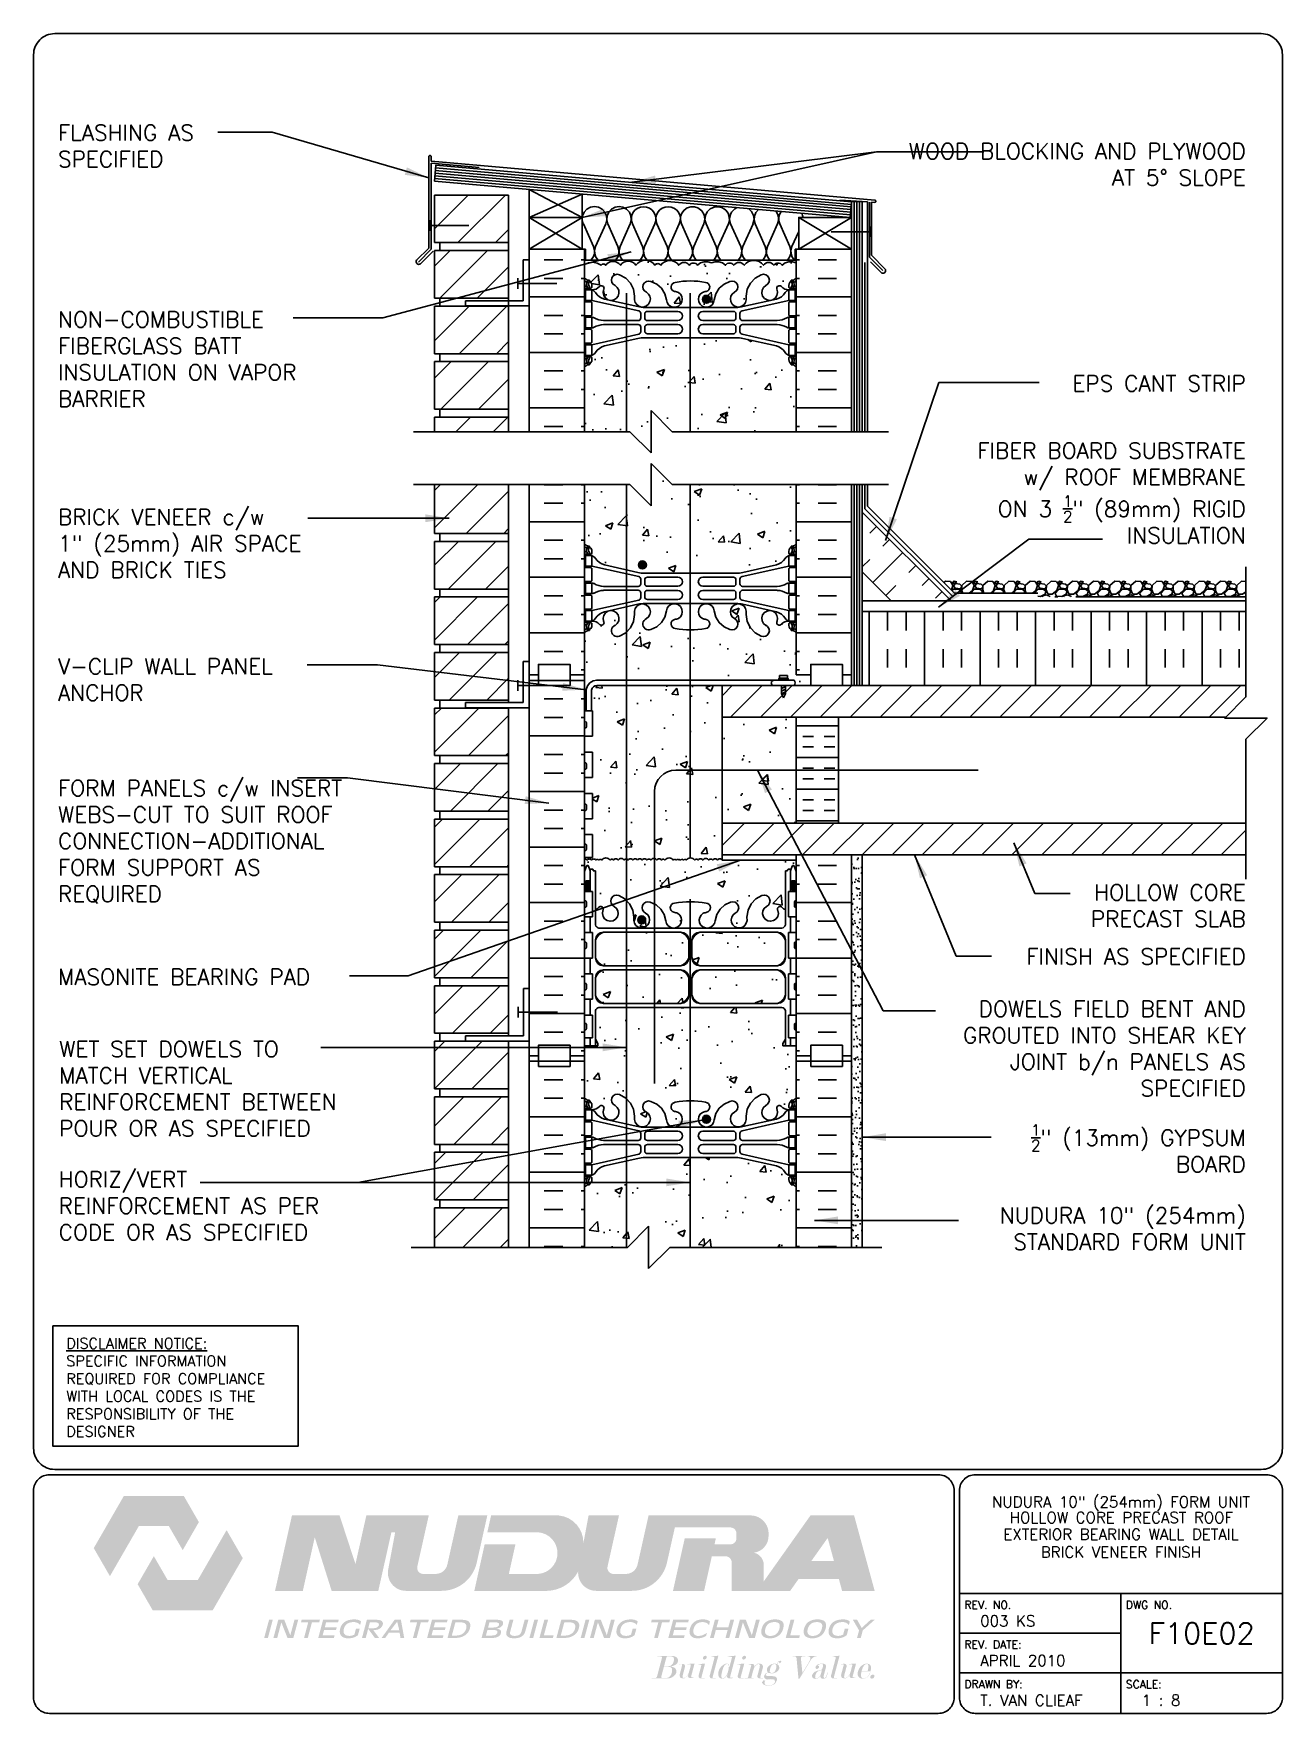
# Paper-space layout 'F10E02' of a CAD drawing. Header units: inches. Extents: x 0.42 to 7.8, y 0.49 to 10.41.
# The model-space entities are those that its viewports show. They can reach past a viewport. Long polylines and large blocks are cut down to what shows.
import ezdxf
from ezdxf.enums import TextEntityAlignment as Align

# ---------------------------------------------------------------- set-up
doc = ezdxf.new("R2010")
doc.units = ezdxf.units.IN
doc.header["$LTSCALE"] = 0.5
doc.header["$MEASUREMENT"] = 0
doc.linetypes.add('DASHED2', pattern=[0.375, 0.25, -0.125])
for name, color, linetype in [('HATCH', 12, 'Continuous'), ('line25', 2, 'Continuous'), ('LINE3', 3, 'Continuous'), ('LINE50', 5, 'Continuous'), ('LINE9', 9, 'Continuous'), ('LOGO', 7, 'Continuous'), ('TBK_LINE65', 3, 'Continuous'), ('TBK_TEXT', 4, 'Continuous'), ('TEXT', 4, 'Continuous'), ('Web_Edge', 9, 'Continuous')]:
    doc.layers.add(name, color=color, linetype=linetype)
doc.styles.add('DIM', font='romans.shx', dxfattribs={"width": 0.7})
doc.styles.add('ROMANS', font='romans.shx', dxfattribs={"height": 0.75})
doc.dimstyles.new('ext_12', dxfattribs={"dimscale": 12, "dimtxt": 0.09375, "dimasz": 0.09375, "dimexe": 0.09375, "dimexo": 0.0625, "dimgap": 0.0625, "dimtad": 1, "dimdec": 1, "dimzin": 3, "dimdsep": 46, "dimlunit": 4, "dimtxsty": 'DIM', "dimcen": 0.09, "dimdle": 0.09375, "dimclrt": 4, "dimadec": 0, "dimazin": 0, "dimtfac": 1, "dimtdec": 1, "dimtmove": 2, "dimatfit": 3, "dimfxl": 1, "dimfrac": 2, "dimtolj": 1, "dimtzin": 0, "dimarcsym": 0})
pattern_1 = [(180, (75.8349, 30.0915), (-2e-16, -1.5), []), (180, (75.8349, 29.5915), (-2e-16, -1.5), [0.5, -0.5]), (180, (75.8349, 29.0915), (-2e-16, -1.5), [0.5, -0.5])]
pattern_2 = [(45, (75.8349, 30.0915), (-0.707107, 0.707107), [])]

psp = doc.layouts.new('F10E02')

# ---------------------------------------------------------------- texts
at = {"layer": 'TBK_TEXT', "color": 7, "style": 'ROMANS'}
for s, p in [('REV. NO.', (5.9215, 1.107)), ('DWG NO.', (6.876, 1.107)), ('REV. DATE:', (5.9215, 0.8726)), ('DRAWN BY:', (5.9215, 0.6382)), ('SCALE:', (6.876, 0.6382))]:
    psp.add_text(s, height=0.04688, dxfattribs=at).set_placement(p)
at = {"layer": 'TEXT', "insert": (0.6134, 2.7065), "char_height": 0.0625, "width": 1.41371, "attachment_point": 1, "style": 'ROMANS'}
psp.add_mtext('{\\Fromans.shx|c1;\\LDISCLAIMER NOTICE:\\l\\PSPECIFIC INFORMATION REQUIRED FOR COMPLIANCE WITH LOCAL CODES IS THE RESPONSIBILITY OF THE DESIGNER}', dxfattribs=at)

msp = doc.modelspace()

# ---------------------------------------------------------------- texts
at = {"layer": 'TEXT', "char_height": 0.75, "style": 'ROMANS'}
for s, insert, width, attachment_point in [('FLASHING AS \\PSPECIFIED', (145.112, 211.5), 8.7776, 1), ('\\A1;WOOD BLOCKING AND PLYWOOD \\PAT 5%%D SLOPE', (201.278, 210.628), 17.3954, 3), ('NON-COMBUSTIBLE\\PFIBERGLASS BATT INSULATION ON VAPOR BARRIER', (145.112, 202.676), 12.44051, 1), ('\\A1;EPS CANT STRIP', (201.278, 199.65), 9.59335, 3), ('\\A1;FIBER BOARD SUBSTRATE\\Pw/ ROOF MEMBRANE \\PON 3 {\\H0.7x;\\S1/2;}" (89mm) RIGID \\PINSULATION', (201.278, 196.474), 26.1134, 3), ('BRICK VENEER c/w \\P1" (25mm) AIR SPACE AND BRICK TIES', (145.112, 191.712), 14.56426, 4), ('V-CLIP WALL PANEL ANCHOR', (145.112, 186.276), 12.44051, 1), ('FORM PANELS c/w INSERT WEBS-CUT TO SUIT ROOF CONNECTION-ADDITIONAL\\PFORM SUPPORT AS \\PREQUIRED', (145.112, 177.609), 14.56613, 4), ('HOLLOW CORE PRECAST SLAB', (201.278, 175.59), 12.93494, 3), ('FINISH AS SPECIFIED', (201.278, 172.562), 15.67841, 3), ('MASONITE BEARING PAD', (145.112, 171.597), 15.40017, 1), ('DOWELS FIELD BENT AND GROUTED INTO SHEAR KEY JOINT b/n PANELS AS SPECIFIED', (201.278, 170.085), 17.21743, 3), ('WET SET DOWELS TO MATCH VERTICAL REINFORCEMENT BETWEEN POUR OR AS SPECIFIED', (145.17, 165.938), 15.31511, 4), ('\\A1;{\\H0.7x;\\S1/2;}" (13mm) GYPSUM \\PBOARD', (201.278, 164.248), 17.21743, 3), ('HORIZ/VERT REINFORCEMENT AS PER CODE OR AS SPECIFIED', (145.146, 162.027), 14.36832, 1), ('NUDURA 10" (254mm) STANDARD FORM UNIT', (201.278, 160.321), 17.21743, 3)]:
    msp.add_mtext(s, dxfattribs=dict(at, insert=insert, width=width, attachment_point=attachment_point))

# ---------------------------------------------------------------- blocks, each defined once
blk = doc.blocks.new('TITLEBLOCK-Tag')
at = {"style": 'ROMANS'}
for tag, height, p in [('TITLE_LINE_1', 0.065, (0.927, -0.1328)), ('TITLE_LINE_2', 0.065, (0.9294, -0.2258)), ('CENTRE-LINE-3', 0.065, (0.927, -0.3246)), ('TITLE_LINE_4', 0.065, (0.927, -0.4299)), ('TITLE_LINE_5', 0.065, (0.927, -0.526)), ('DWG', 0.125, (1.4043, -0.9102))]:
    blk.add_attdef(tag, text='', height=height, dxfattribs=at).set_placement(p, align=Align.MIDDLE_CENTER)
for tag, p in [('LATEST_REVISION', (0.0954, -0.8366)), ('REVISION_DATE', (0.0954, -1.071)), ('DRAWN_BY', (0.0954, -1.3053)), ('SCALE', (1.0499, -1.3053))]:
    blk.add_attdef(tag, text='', height=0.065, dxfattribs=at).set_placement(p, align=Align.MIDDLE_LEFT)

# ---------------------------------------------------------------- hatches: boundary and pattern name
at = {"layer": 'HATCH'}
h = msp.add_hatch(dxfattribs=at)
h.set_pattern_fill('ANSI31', color=256, scale=10, style=0)
h.set_pattern_definition([(45, (165.2072, 207.114), (-0.883883, 0.883883), [])])
h.paths.add_polyline_path([(166.415, 208.181), (162.915, 208.181), (162.915, 205.931), (166.415, 205.931)])
h.paths.add_polyline_path([(166.415, 205.556), (162.915, 205.556), (162.915, 203.306), (166.415, 203.306)])
h.paths.add_polyline_path([(166.415, 202.931), (162.915, 202.931), (162.915, 200.681), (166.415, 200.681)])
h.paths.add_polyline_path([(166.415, 200.306), (162.915, 200.306), (162.915, 198.056), (166.415, 198.056)])
h.paths.add_polyline_path([(166.415, 197.681), (162.915, 197.681), (162.915, 196.993), (166.415, 196.993)])
h.paths.add_polyline_path([(166.415, 194.493), (162.915, 194.493), (162.915, 192.181), (166.415, 192.181)])
h.paths.add_polyline_path([(166.415, 191.806), (162.915, 191.806), (162.915, 189.556), (166.415, 189.556)])
h.paths.add_polyline_path([(166.415, 189.181), (162.915, 189.181), (162.915, 186.931), (166.415, 186.931)])
h.paths.add_polyline_path([(166.415, 186.556), (162.915, 186.556), (162.915, 184.306), (166.415, 184.306)])
h.paths.add_polyline_path([(166.415, 170.806), (162.915, 170.806), (162.915, 168.556), (166.415, 168.556)])
h.paths.add_polyline_path([(166.415, 173.431), (162.915, 173.431), (162.915, 171.181), (166.415, 171.181)])
h.paths.add_polyline_path([(166.415, 176.056), (162.915, 176.056), (162.915, 173.806), (166.415, 173.806)])
h.paths.add_polyline_path([(166.415, 178.681), (162.915, 178.681), (162.915, 176.431), (166.415, 176.431)])
h.paths.add_polyline_path([(166.415, 181.306), (162.915, 181.306), (162.915, 179.056), (166.415, 179.056)])
h.paths.add_polyline_path([(166.415, 183.931), (162.915, 183.931), (162.915, 181.681), (166.415, 181.681)])
h.paths.add_polyline_path([(166.415, 160.306), (162.915, 160.306), (162.915, 158.433), (166.415, 158.433)])
h.paths.add_polyline_path([(166.415, 162.931), (162.915, 162.931), (162.915, 160.681), (166.415, 160.681)])
h.paths.add_polyline_path([(166.415, 165.556), (162.915, 165.556), (162.915, 163.306), (166.415, 163.306)])
h.paths.add_polyline_path([(166.415, 168.181), (164.377, 168.181), (162.915, 168.181), (162.915, 165.931), (166.415, 165.931)])
h = msp.add_hatch(dxfattribs=at)
h.set_pattern_fill('INSUL', color=256, scale=7, style=0)
h.set_pattern_definition([(0, (-2756.1485, -208.761), (0, 2.625), []), (0, (-2756.1485, -207.886), (0, 2.625), [0.875, -0.875]), (0, (-2756.1485, -207.011), (0, 2.625), [0.875, -0.875])])
h.paths.add_polyline_path([(170.013, 205.618), (167.388, 205.618), (167.388, 196.993), (170.013, 196.993)])
h = msp.add_hatch(dxfattribs=at)
h.set_pattern_fill('AR-CONC', color=256, scale=0.5)
h.set_pattern_definition([(50, (0, 0), (3.5863, -0.31376), [0.375, -4.125]), (355, (0, 0), (-0.693757, 3.76096), [0.3, -3.3]), (100.4514, (0.299, -0.026), (2.892544, 3.4472), [0.3187, -3.50571]), (46.1842, (0, 1), (5.33621, -0.827596), [0.5625, -6.1875]), (96.6356, (0.4447, 0.931), (4.67331, 4.87059), [0.47805, -5.25857]), (351.1842, (0, 1), (4.67331, 4.87059), [0.45, -4.95]), (21, (0.5, 0.75), (2.984535, -2.013094), [0.375, -4.125]), (326, (0.5, 0.75), (1.216577, 3.62575), [0.3, -3.3]), (71.4514, (0.7487, 0.5822), (4.20111, 1.612656), [0.3187, -3.50571]), (37.5, (0, 0), (0.060799, 1.664469), [0, -3.26, 0, -3.35, 0, -3.3125]), (7.5, (0, 0), (1.315348, 1.972059), [0, -1.91, 0, -3.185, 0, -1.2625]), (327.5, (-1.115, 0), (2.669112, -0.1127744), [0, -1.25, 0, -3.9, 0, -5.175]), (317.5, (-1.615, 0), (2.91593, 0.500525), [0, -1.625, 0, -2.59, 0, -3.675])])
h.paths.add_polyline_path([(180.013, 161.3, 0.08841), (179.867, 161.398), (179.777, 161.398), (179.777, 161.439, -0.249069), (179.667, 161.646), (179.667, 161.714, -0.414214), (179.73, 161.776), (179.777, 161.776), (179.777, 161.846), (179.672, 161.846, -0.155529), (179.496, 161.981, 0.180914), (179.079, 162.292), (177.498, 162.645, 0.054974), (177.171, 162.681), (175.013, 162.681), (172.855, 162.681, 0.054974), (172.528, 162.645), (170.947, 162.292, 0.180914), (170.53, 161.981, -0.155529), (170.354, 161.846), (170.249, 161.846), (170.249, 161.776), (170.297, 161.776, -0.414214), (170.359, 161.714), (170.359, 161.646, -0.249069), (170.249, 161.439), (170.249, 161.398), (170.159, 161.398, 0.088416), (170.013, 161.3), (170.013, 158.433), (172.035, 158.433), (173.035, 159.433), (173.035, 158.433), (173.035, 157.433), (174.035, 158.433), (180.013, 158.433)])
h.paths.add_polyline_path([(179.503, 168.273), (179.503, 169.634, 0.268138), (179.342, 169.782), (170.684, 169.782, 0.268156), (170.523, 169.634), (170.523, 168.273), (170.643, 168.073), (170.643, 167.96), (170.013, 167.96), (170.013, 167.493), (170.013, 165.493, 0.088416), (170.159, 165.395), (170.249, 165.395), (170.249, 165.354, -0.249069), (170.359, 165.146), (170.359, 165.079, -0.414214), (170.297, 165.016), (170.249, 165.016), (170.249, 164.946), (170.354, 164.946, 0.231736), (170.712, 165.098, -0.8344), (170.923, 164.972), (170.912, 164.951, 2.155404), (171.45, 165.145, -1), (171.664, 165.656, -0.311223), (172.373, 164.64), (172.372, 164.475, 1.661382), (172.933, 164.828, -1), (173.147, 165.339, -0.30095), (173.883, 164.467, 1.661382), (174.444, 164.819, 0.055617), (174.265, 164.865, -0.843243), (174.299, 165.297, -0.047544), (175.013, 165.362, -0.047544), (175.727, 165.297, -0.843243), (175.761, 164.865, 0.055617), (175.582, 164.819, 1.661382), (176.143, 164.467, -0.30095), (176.879, 165.339, -1), (177.093, 164.828, 1.661382), (177.654, 164.475), (177.653, 164.64, -0.311223), (178.362, 165.656, -1), (178.576, 165.145, 2.155404), (179.115, 164.951), (179.103, 164.972, -0.834375), (179.314, 165.098, 0.23174), (179.672, 164.946), (179.777, 164.946), (179.777, 165.016), (179.73, 165.016, -0.414214), (179.667, 165.079), (179.667, 165.146, -0.249069), (179.777, 165.354), (179.777, 165.395), (179.867, 165.395, 0.08841), (180.013, 165.493), (180.013, 167.493), (180.013, 167.96), (179.383, 167.96), (179.383, 168.073)])
h.paths.add_polyline_path([(174.937, 171.185, 0.225652), (174.562, 171.56), (170.898, 171.56, 0.225652), (170.523, 171.185), (170.523, 170.345, 0.225652), (170.898, 169.97), (174.562, 169.97, 0.225652), (174.937, 170.345)])
h.paths.add_polyline_path([(174.937, 172.967, 0.225652), (174.562, 173.342), (170.898, 173.342, 0.225652), (170.523, 172.967), (170.523, 172.126, 0.225652), (170.898, 171.751), (174.562, 171.751, 0.225652), (174.937, 172.126)])
h.paths.add_polyline_path([(179.503, 172.967, 0.225652), (179.128, 173.342), (175.464, 173.342, 0.225652), (175.089, 172.967), (175.089, 172.126, 0.225652), (175.464, 171.751), (179.128, 171.751, 0.225652), (179.503, 172.126)])
h.paths.add_polyline_path([(179.503, 171.185, 0.225652), (179.128, 171.56), (175.464, 171.56, 0.225652), (175.089, 171.185), (175.089, 170.345, 0.225652), (175.464, 169.97), (179.128, 169.97, 0.225652), (179.503, 170.345)])
h.paths.add_polyline_path([(179.503, 176.231), (179.603, 176.231), (179.603, 176.261, -0.414214), (179.653, 176.311), (179.779, 176.311), (179.828, 176.461, -0.6), (179.928, 176.461), (180.013, 176.201), (180.013, 176.743), (176.513, 176.743), (176.513, 176.745, 0.507124), (176.294, 176.745, 0.520567), (176.067, 176.745, 0.520567), (175.88, 176.745, 0.520567), (175.6, 176.745, 0.520567), (175.379, 176.745, 0.520567), (175.218, 176.745, 0.520567), (174.82, 176.745, 0.520567), (174.682, 176.745, 0.520567), (174.544, 176.745, 0.086928), (174.513, 176.776, 0.086928), (174.482, 176.745, 0.520567), (174.344, 176.745, 0.520567), (174.206, 176.745, 0.520567), (173.808, 176.745, 0.520567), (173.647, 176.745, 0.520567), (173.426, 176.745, 0.520567), (173.146, 176.745, 0.520567), (172.959, 176.745, 0.520567), (172.732, 176.745, 0.507124), (172.513, 176.745, 0.507124), (172.294, 176.745, 0.520567), (172.067, 176.745, 0.520567), (171.88, 176.745, 0.520567), (171.6, 176.745, 0.520567), (171.379, 176.745, 0.520567), (171.218, 176.745, 0.520567), (170.82, 176.745, 0.520567), (170.682, 176.745, 0.520567), (170.544, 176.745, 0.520567), (170.337, 176.745, 0.520567), (170.133, 176.745, 0.498871), (170.013, 176.759), (170.013, 176.201), (170.098, 176.461, -0.6), (170.198, 176.461), (170.247, 176.311), (170.373, 176.311, -0.414214), (170.423, 176.261), (170.423, 176.231), (170.523, 176.231), (170.523, 174.394, 0.108933), (170.676, 174.507, -0.8344), (170.887, 174.382), (170.876, 174.36, 2.155404), (171.414, 174.555, -1), (171.628, 175.066, -0.311223), (172.337, 174.05), (172.336, 173.885, 1.661382), (172.897, 174.238, -1), (173.111, 174.749, -0.30095), (173.847, 173.877, 1.661382), (174.408, 174.229, 0.055617), (174.229, 174.275, -0.843243), (174.263, 174.707, -0.049932), (175.013, 174.772, -0.049932), (175.763, 174.707, -0.843243), (175.797, 174.275, 0.055617), (175.618, 174.229, 1.661382), (176.179, 173.877, -0.30095), (176.915, 174.749, -1), (177.129, 174.238, 1.661382), (177.69, 173.885), (177.689, 174.05, -0.311223), (178.398, 175.066, -1), (178.612, 174.555, 2.155404), (179.151, 174.36), (179.139, 174.382, -0.834375), (179.35, 174.507, 0.10894), (179.503, 174.394)])
h.paths.add_polyline_path([(176.513, 184.993), (170.582, 184.993, 0.366745), (170.339, 184.782), (170.339, 183.798), (170.378, 183.798), (170.378, 182.598), (170.013, 182.598), (170.013, 181.848), (170.378, 181.848), (170.378, 180.648), (170.013, 180.648), (170.013, 179.898), (170.378, 179.898), (170.378, 178.698), (170.013, 178.698), (170.013, 177.948), (170.378, 177.948), (170.378, 176.868), (170.013, 176.868), (170.013, 176.759, -0.498871), (170.133, 176.745, -0.520567), (170.337, 176.745, -0.520567), (170.544, 176.745, -0.520567), (170.682, 176.745, -0.520567), (170.82, 176.745, -0.520567), (171.218, 176.745, -0.520567), (171.379, 176.745, -0.520567), (171.6, 176.745, -0.520567), (171.88, 176.745, -0.520567), (172.067, 176.745, -0.520567), (172.294, 176.745, -0.507124), (172.513, 176.745, -0.507124), (172.732, 176.745, -0.520567), (172.959, 176.745, -0.520567), (173.146, 176.745, -0.520567), (173.426, 176.745, -0.520567), (173.647, 176.745, -0.520567), (173.808, 176.745, -0.520567), (174.206, 176.745, -0.520567), (174.344, 176.745, -0.520567), (174.482, 176.745, -0.086928), (174.513, 176.776, -0.086928), (174.544, 176.745, -0.520567), (174.682, 176.745, -0.520567), (174.82, 176.745, -0.520567), (175.218, 176.745, -0.520567), (175.379, 176.745, -0.520567), (175.6, 176.745, -0.520567), (175.88, 176.745, -0.520567), (176.067, 176.745, -0.520567), (176.294, 176.745, -0.507124), (176.513, 176.745), (176.513, 176.993)])
h.paths.add_polyline_path([(180.013, 183.493), (176.513, 183.493), (176.513, 178.493), (180.013, 178.493)])
h.paths.add_polyline_path([(180.013, 187.493, 0.08841), (179.867, 187.59), (179.777, 187.59), (179.777, 187.632, -0.249069), (179.667, 187.839), (179.667, 187.906, -0.414214), (179.73, 187.969), (179.777, 187.969), (179.777, 188.039), (179.672, 188.039, 0.231736), (179.314, 187.888, -0.8344), (179.103, 188.013), (179.115, 188.035, 2.155404), (178.576, 187.84, -1), (178.362, 187.329, -0.311223), (177.653, 188.345), (177.654, 188.51, 1.661382), (177.093, 188.157, -1), (176.879, 187.646, -0.30095), (176.143, 188.519, 1.661382), (175.582, 188.166, 0.055617), (175.761, 188.12, -0.843243), (175.727, 187.688, -0.047544), (175.013, 187.623, -0.047544), (174.299, 187.688, -0.843243), (174.265, 188.12, 0.055617), (174.444, 188.166, 1.661382), (173.883, 188.519, -0.30095), (173.147, 187.646, -1), (172.933, 188.157, 1.661382), (172.372, 188.51), (172.373, 188.345, -0.311223), (171.664, 187.329, -1), (171.45, 187.84, 2.155404), (170.912, 188.035), (170.923, 188.013, -0.834375), (170.712, 187.888, 0.23174), (170.354, 188.039), (170.249, 188.039), (170.249, 187.969), (170.297, 187.969, -0.414214), (170.359, 187.906), (170.359, 187.839, -0.249069), (170.249, 187.632), (170.249, 187.59), (170.159, 187.59, 0.088416), (170.013, 187.493), (170.013, 185.493), (170.013, 183.798), (170.089, 183.798), (170.089, 184.799, -0.384044), (170.589, 185.243), (179.324, 185.243), (179.324, 185.283), (179.231, 185.283, -1), (179.231, 185.345), (179.231, 185.47), (179.606, 185.47), (179.606, 185.345, -1), (179.606, 185.283), (179.512, 185.283), (179.512, 185.243), (179.915, 185.243, -0.386179), (179.916, 184.993), (180.701, 184.993), (180.701, 185.493), (180.013, 185.493)])
h.paths.add_polyline_path([(180.013, 194.493), (174.152, 194.493), (173.152, 195.493), (173.152, 193.493), (172.152, 194.493), (170.013, 194.493), (170.013, 191.685, 0.088416), (170.159, 191.588), (170.249, 191.588), (170.249, 191.546, -0.249069), (170.359, 191.339), (170.359, 191.271, -0.414214), (170.297, 191.209), (170.249, 191.209), (170.249, 191.139), (170.354, 191.139, -0.155529), (170.53, 191.005, 0.180914), (170.947, 190.693), (172.528, 190.34, 0.054974), (172.855, 190.304), (175.013, 190.304), (177.171, 190.304, 0.054974), (177.498, 190.34), (179.079, 190.693, 0.180914), (179.496, 191.005, -0.155529), (179.672, 191.139), (179.777, 191.139), (179.777, 191.209), (179.73, 191.209, -0.414214), (179.667, 191.271), (179.667, 191.339, -0.249069), (179.777, 191.546), (179.777, 191.588), (179.867, 191.588, 0.08841), (180.013, 191.685)])
h.paths.add_polyline_path([(180.013, 200.056, 0.08841), (179.867, 200.154), (179.777, 200.154), (179.777, 200.195, -0.249069), (179.667, 200.402), (179.667, 200.47, -0.414214), (179.73, 200.532), (179.777, 200.532), (179.777, 200.602), (179.672, 200.602, -0.155529), (179.496, 200.736, 0.180914), (179.079, 201.048), (177.498, 201.401, 0.054974), (177.171, 201.437), (175.013, 201.437), (172.855, 201.437, 0.054974), (172.528, 201.401), (170.947, 201.048, 0.180914), (170.53, 200.736, -0.155529), (170.354, 200.602), (170.249, 200.602), (170.249, 200.532), (170.297, 200.532, -0.414214), (170.359, 200.47), (170.359, 200.402, -0.249069), (170.249, 200.195), (170.249, 200.154), (170.159, 200.154, 0.088416), (170.013, 200.056), (170.013, 196.993), (172.152, 196.993), (173.152, 195.993), (173.152, 197.993), (174.152, 196.993), (180.013, 196.993)])
h.paths.add_polyline_path([(180.013, 204.969, 0.336749), (179.351, 204.863, 0.520567), (178.964, 204.863, 0.520567), (178.464, 204.863, 0.259173), (178.013, 205.083, 0.259173), (177.562, 204.863, 0.520567), (177.062, 204.863, 0.520567), (176.675, 204.863, 0.336749), (176.013, 204.969, 0.336749), (175.351, 204.863, 0.520567), (174.964, 204.863, 0.520567), (174.464, 204.863, 0.520567), (173.618, 204.863, 0.520567), (173.336, 204.863, 0.520567), (172.441, 204.863, 0.520567), (171.701, 204.863, 0.520567), (171.009, 204.863, 0.520567), (170.788, 204.863, 0.321585), (170.013, 204.889), (170.013, 204.249, 0.088416), (170.159, 204.151), (170.249, 204.151), (170.249, 204.109, -0.249069), (170.359, 203.902), (170.359, 203.835, -0.414214), (170.297, 203.772), (170.249, 203.772), (170.249, 203.702), (170.354, 203.702, 0.231736), (170.712, 203.853, -0.8344), (170.923, 203.728), (170.912, 203.707, 2.155404), (171.45, 203.901, -1), (171.664, 204.412, -0.311223), (172.373, 203.396), (172.372, 203.231, 1.661382), (172.933, 203.584, -1), (173.147, 204.095, -0.30095), (173.883, 203.223, 1.661382), (174.444, 203.575, 0.055617), (174.265, 203.621, -0.843243), (174.299, 204.053, -0.047544), (175.013, 204.118, -0.047544), (175.727, 204.053, -0.843243), (175.761, 203.621, 0.055617), (175.582, 203.575, 1.661382), (176.143, 203.223, -0.30095), (176.879, 204.095, -1), (177.093, 203.584, 1.661382), (177.654, 203.231), (177.653, 203.396, -0.311223), (178.362, 204.412, -1), (178.576, 203.901, 2.155404), (179.115, 203.707), (179.103, 203.728, -0.834375), (179.314, 203.853, 0.23174), (179.672, 203.702), (179.777, 203.702), (179.777, 203.772), (179.73, 203.772, -0.414214), (179.667, 203.835), (179.667, 203.902, -0.249069), (179.777, 204.109), (179.777, 204.151), (179.867, 204.151, 0.08841), (180.013, 204.249)])
h = msp.add_hatch(dxfattribs=at)
h.set_pattern_fill('INSUL', color=256, scale=7, style=0)
h.set_pattern_definition([(180, (3106.1746, -208.761), (0, 2.625), []), (180, (3106.1746, -207.886), (0, 2.625), [0.875, -0.875]), (180, (3106.1746, -207.011), (0, 2.625), [0.875, -0.875])])
h.paths.add_polyline_path([(182.638, 205.618), (180.013, 205.618), (180.013, 196.993), (182.638, 196.993)])
h = msp.add_hatch(dxfattribs=at)
h.set_pattern_fill('INSUL', color=256, scale=7, style=0)
h.set_pattern_definition([(0, (-2756.1485, -211.517), (0, 2.625), []), (0, (-2756.1485, -210.642), (0, 2.625), [0.875, -0.875]), (0, (-2756.1485, -209.767), (0, 2.625), [0.875, -0.875])])
h.paths.add_polyline_path([(170.013, 194.493), (167.388, 194.493), (167.388, 185.493), (167.826, 185.493), (167.826, 185.993), (169.326, 185.993), (169.326, 185.493), (170.013, 185.493)])
h = msp.add_hatch(dxfattribs=at)
h.set_pattern_fill('INSUL', color=256, scale=7, style=0)
h.set_pattern_definition([(180, (3106.1746, -211.517), (0, 2.625), []), (180, (3106.1746, -210.642), (0, 2.625), [0.875, -0.875]), (180, (3106.1746, -209.767), (0, 2.625), [0.875, -0.875])])
h.paths.add_polyline_path([(182.638, 194.493), (180.013, 194.493), (180.013, 185.493), (180.701, 185.493), (180.701, 185.993), (182.201, 185.993), (182.201, 185.493), (182.638, 185.493)])
h = msp.add_hatch(dxfattribs=at)
h.set_pattern_fill('INSUL', color=256, scale=7, angle=45, style=0)
h.set_pattern_definition([(45, (75.835, 30.0915), (-1.856155, 1.856155), []), (45, (75.2162, 30.7102), (-1.856155, 1.856155), [0.875, -0.875]), (45, (74.5975, 31.329), (-1.856155, 1.856155), [0.875, -0.875])])
h.paths.add_polyline_path([(184.386, 189.118), (187.215, 189.118), (183.138, 193.194), (183.138, 190.366)])
h = msp.add_hatch(dxfattribs=at)
h.set_pattern_fill('INSUL', color=256, scale=7, angle=90, style=0)
h.set_pattern_definition([(90, (75.835, 30.0915), (-2.625, 2e-16), []), (90, (74.96, 30.0915), (-2.625, 2e-16), [0.875, -0.875]), (90, (74.085, 30.0915), (-2.625, 2e-16), [0.875, -0.875])])
h.paths.add_polyline_path([(183.138, 188.493), (183.138, 184.993), (201.278, 184.993), (201.278, 188.493)])
h = msp.add_hatch(dxfattribs=at)
h.set_pattern_fill('INSUL', color=256, scale=7, style=0)
h.set_pattern_definition([(0, (-2756.1485, -229.517), (0, 2.625), []), (0, (-2756.1485, -228.642), (0, 2.625), [0.875, -0.875]), (0, (-2756.1485, -227.767), (0, 2.625), [0.875, -0.875])])
h.paths.add_polyline_path([(167.388, 167.493), (167.826, 167.493), (167.826, 167.993), (169.326, 167.993), (169.326, 167.493), (170.013, 167.493), (170.013, 185.493), (169.326, 185.493), (169.326, 185.993), (167.826, 185.993), (167.826, 185.493), (167.388, 185.493)])
h = msp.add_hatch(dxfattribs=at)
h.set_pattern_fill('ANSI31', color=256, scale=8, style=0)
h.set_pattern_definition(pattern_2)
h.paths.add_polyline_path([(200.317, 183.493), (201.278, 184.454), (201.278, 184.993), (176.513, 184.993), (176.513, 183.493)])
h = msp.add_hatch(dxfattribs=at)
h.set_pattern_fill('INSUL', color=256, scale=4, angle=180, style=0)
h.set_pattern_definition(pattern_1)
h.paths.add_polyline_path([(182.013, 183.493), (180.013, 183.493), (180.013, 179.618), (182.013, 179.618)])
h = msp.add_hatch(dxfattribs=at)
h.set_pattern_fill('INSUL', color=256, scale=4, angle=180, style=0)
h.set_pattern_definition(pattern_1)
h.paths.add_polyline_path([(180.013, 178.493), (182.013, 178.493), (182.013, 179.618), (180.013, 179.618)])
h = msp.add_hatch(dxfattribs=at)
h.set_pattern_fill('ANSI31', color=256, scale=8, style=0)
h.set_pattern_definition(pattern_2)
h.paths.add_polyline_path([(176.513, 178.493), (176.513, 176.993), (201.278, 176.993), (201.278, 178.493)])
h = msp.add_hatch(dxfattribs=at)
h.set_pattern_fill('INSUL', color=256, scale=7, style=0)
h.set_pattern_definition([(180, (3106.1746, -229.517), (0, 2.625), []), (180, (3106.1746, -228.642), (0, 2.625), [0.875, -0.875]), (180, (3106.1746, -227.767), (0, 2.625), [0.875, -0.875])])
h.paths.add_polyline_path([(182.638, 176.993), (180.013, 176.993), (180.013, 167.493), (180.701, 167.493), (180.701, 167.993), (182.201, 167.993), (182.201, 167.493), (182.638, 167.493)])
h = msp.add_hatch(dxfattribs=at)
h.set_pattern_fill('AR-SAND', color=256, scale=0.25, style=0)
h.set_pattern_definition([(37.5, (7.17935, 8.88636), (-0.01574834, 0.48170594), [0, -0.38, 0, -0.425, 0, -0.40625]), (7.5, (7.17935, 8.88636), (0.4424442, 0.7055365), [0, -0.205, 0, -0.3425, 0, -0.13125]), (327.5, (6.87185, 8.88636), (0.7785355, 0.00141476), [0, -0.125, 0, -0.45, 0, -0.5875]), (317.5, (6.87185, 8.88636), (0.7515317, 0.2194189), [0, -0.0625, 0, -0.295, 0, -0.3375])])
h.paths.add_polyline_path([(182.638, 167.433), (182.638, 158.433), (183.138, 158.433), (183.138, 176.993), (182.638, 176.993)])
h = msp.add_hatch(dxfattribs=at)
h.set_pattern_fill('INSUL', color=256, scale=7, style=0)
h.set_pattern_definition([(0, (-2756.1485, -247.517), (0, 2.625), []), (0, (-2756.1485, -246.642), (0, 2.625), [0.875, -0.875]), (0, (-2756.1485, -245.767), (0, 2.625), [0.875, -0.875])])
h.paths.add_polyline_path([(167.388, 158.433), (170.013, 158.433), (170.013, 167.493), (169.326, 167.493), (169.326, 167.993), (167.826, 167.993), (167.826, 167.493), (167.388, 167.493)])
h = msp.add_hatch(dxfattribs=at)
h.set_pattern_fill('INSUL', color=256, scale=7, style=0)
h.set_pattern_definition([(180, (3106.1746, -247.517), (0, 2.625), []), (180, (3106.1746, -246.642), (0, 2.625), [0.875, -0.875]), (180, (3106.1746, -245.767), (0, 2.625), [0.875, -0.875])])
h.paths.add_polyline_path([(180.013, 158.433), (182.638, 158.433), (182.638, 167.493), (182.201, 167.493), (182.201, 167.993), (180.701, 167.993), (180.701, 167.493), (180.013, 167.493)])
at = {"layer": 'LINE3'}
h = msp.add_hatch(color=256, dxfattribs=at)
h.paths.add_polyline_path([(175.953, 203.285, 0.831395), (175.585, 203.285)])
h.paths.add_polyline_path([(175.957, 203.25, 0.045935), (175.953, 203.285), (175.585, 203.285, 0.045935), (175.582, 203.25, 1)])
h = msp.add_hatch(color=256, dxfattribs=at)
h.paths.add_polyline_path([(172.931, 190.729, 0.831395), (172.562, 190.729)])
h.paths.add_polyline_path([(172.934, 190.695, 0.045935), (172.931, 190.729), (172.562, 190.729, 0.045935), (172.559, 190.695, 1)])
h = msp.add_hatch(color=256, dxfattribs=at)
h.paths.add_polyline_path([(172.895, 173.947, 0.831395), (172.526, 173.947)])
h.paths.add_polyline_path([(172.898, 173.913, 0.045935), (172.895, 173.947), (172.526, 173.947, 0.045935), (172.523, 173.913, 1)])
h = msp.add_hatch(color=256, dxfattribs=at)
h.paths.add_polyline_path([(175.953, 164.529, 0.831395), (175.585, 164.529)])
h.paths.add_polyline_path([(175.957, 164.494, 0.045935), (175.953, 164.529), (175.585, 164.529, 0.045935), (175.582, 164.494, 1)])

# ---------------------------------------------------------------- linework, layer by layer
at = {"layer": 'HATCH'}
for p, q in [((162.638, 205.669), (162.638, 209.99)), ((162.763, 209.99), (162.763, 209.779)), ((183.729, 207.945), (162.763, 209.779)), ((162.763, 205.618), (162.763, 209.687)), ((165.028, 209.489), (162.763, 209.687)), ((182.583, 207.242), (162.918, 208.963)), ((182.594, 207.367), (162.929, 209.087)), ((182.605, 207.491), (162.94, 209.212)), ((182.616, 207.616), (162.951, 209.336)), ((182.627, 207.74), (162.961, 209.461)), ((167.388, 208.446), (169.888, 207.118)), ((169.903, 208.226), (167.388, 207.118)), ((183.388, 207.852), (182.081, 207.943)), ((182.763, 196.993), (182.763, 207.869)), ((182.888, 196.993), (182.888, 207.869)), ((183.013, 196.993), (183.013, 207.869)), ((183.388, 196.993), (183.388, 207.852)), ((183.482, 205.247), (183.482, 207.844)), ((183.719, 207.832), (183.576, 207.841)), ((183.576, 205.33), (183.576, 207.841)), ((169.888, 205.618), (167.388, 207.118)), ((169.888, 207.118), (167.388, 205.618)), ((169.951, 206.814), (170.43, 205.741)), ((171.01, 206.814), (170.531, 205.741)), ((171.11, 206.814), (171.59, 205.741)), ((172.169, 206.814), (171.69, 205.741)), ((172.27, 206.814), (172.749, 205.741)), ((173.329, 206.814), (172.85, 205.741)), ((173.431, 206.814), (173.91, 205.741)), ((174.49, 206.814), (174.011, 205.741)), ((174.592, 206.814), (175.071, 205.741)), ((175.651, 206.814), (175.172, 205.741)), ((175.753, 206.814), (176.232, 205.741)), ((176.813, 206.814), (176.333, 205.741)), ((176.914, 206.814), (177.393, 205.741)), ((177.974, 206.814), (177.494, 205.741)), ((178.075, 206.814), (178.554, 205.741)), ((179.135, 206.814), (178.655, 205.741)), ((179.236, 206.814), (179.715, 205.741)), ((180.138, 206.462), (179.816, 205.741)), ((180.138, 205.618), (182.638, 207.118)), ((180.138, 207.118), (182.638, 205.618)), ((162.638, 205.669), (162.069, 205.101)), ((162.763, 205.618), (162.158, 205.012)), ((162.851, 205.529), (162.246, 204.924)), ((183.482, 205.247), (184.118, 204.61)), ((183.531, 205.02), (184.03, 204.522)), ((183.576, 205.33), (184.207, 204.698)), ((182.763, 184.993), (182.763, 194.493)), ((182.888, 184.993), (182.888, 194.493)), ((183.013, 184.993), (183.013, 194.493)), ((183.388, 193.475), (183.388, 194.493)), ((187.495, 189.368), (183.388, 193.475)), ((187.075, 189.931), (187, 189.863)), ((187.315, 189.911), (187.075, 189.931)), ((187.427, 189.732), (187.317, 189.912)), ((187.485, 189.931), (187.415, 189.901)), ((187.415, 189.902), (187.455, 189.802)), ((187.455, 189.802), (187.605, 189.892)), ((187.555, 189.811), (187.455, 189.711)), ((187.605, 189.892), (187.485, 189.932)), ((187.756, 189.782), (187.556, 189.812)), ((187.837, 189.71), (187.757, 189.78)), ((188.075, 189.931), (187.845, 189.721)), ((188.315, 189.911), (188.075, 189.931)), ((188.427, 189.732), (188.317, 189.912)), ((188.485, 189.931), (188.415, 189.901)), ((188.415, 189.902), (188.455, 189.802)), ((188.455, 189.802), (188.605, 189.892)), ((188.555, 189.811), (188.455, 189.711)), ((188.605, 189.892), (188.485, 189.932)), ((188.756, 189.782), (188.556, 189.812)), ((188.837, 189.71), (188.757, 189.78)), ((189.075, 189.931), (188.845, 189.721)), ((189.315, 189.911), (189.075, 189.931)), ((189.427, 189.732), (189.317, 189.912)), ((189.485, 189.931), (189.415, 189.901)), ((189.415, 189.902), (189.455, 189.802)), ((189.455, 189.802), (189.605, 189.892)), ((189.555, 189.811), (189.455, 189.711)), ((189.605, 189.892), (189.485, 189.932)), ((189.756, 189.782), (189.556, 189.812)), ((189.837, 189.71), (189.757, 189.78)), ((190.075, 189.931), (189.845, 189.721)), ((190.315, 189.911), (190.075, 189.931)), ((190.427, 189.732), (190.317, 189.912)), ((190.485, 189.931), (190.415, 189.901)), ((190.415, 189.902), (190.455, 189.802)), ((190.455, 189.802), (190.605, 189.892)), ((190.555, 189.811), (190.455, 189.711)), ((190.605, 189.892), (190.485, 189.932)), ((190.756, 189.782), (190.556, 189.812)), ((190.837, 189.71), (190.757, 189.78)), ((191.075, 189.931), (190.845, 189.721)), ((191.315, 189.911), (191.075, 189.931)), ((191.427, 189.732), (191.317, 189.912)), ((191.485, 189.931), (191.415, 189.901)), ((191.415, 189.902), (191.455, 189.802)), ((191.455, 189.802), (191.605, 189.892)), ((191.555, 189.811), (191.455, 189.711)), ((191.605, 189.892), (191.485, 189.932)), ((191.756, 189.782), (191.556, 189.812)), ((191.837, 189.71), (191.757, 189.78)), ((192.075, 189.931), (191.845, 189.721)), ((192.315, 189.911), (192.075, 189.931)), ((192.427, 189.732), (192.317, 189.912)), ((192.485, 189.931), (192.415, 189.901)), ((192.415, 189.902), (192.455, 189.802)), ((192.455, 189.802), (192.605, 189.892)), ((192.555, 189.811), (192.455, 189.711)), ((192.605, 189.892), (192.485, 189.932)), ((192.756, 189.782), (192.556, 189.812)), ((192.837, 189.71), (192.757, 189.78)), ((193.075, 189.931), (192.845, 189.721)), ((193.315, 189.911), (193.075, 189.931)), ((193.427, 189.732), (193.317, 189.912)), ((193.485, 189.931), (193.415, 189.901)), ((193.415, 189.902), (193.455, 189.802)), ((193.455, 189.802), (193.605, 189.892)), ((193.555, 189.811), (193.455, 189.711)), ((193.605, 189.892), (193.485, 189.932)), ((193.756, 189.782), (193.556, 189.812)), ((193.837, 189.71), (193.757, 189.78)), ((194.075, 189.931), (193.845, 189.721)), ((194.315, 189.911), (194.075, 189.931)), ((194.427, 189.732), (194.317, 189.912)), ((194.485, 189.931), (194.415, 189.901)), ((194.415, 189.902), (194.455, 189.802)), ((194.455, 189.802), (194.605, 189.892)), ((194.555, 189.811), (194.455, 189.711)), ((194.605, 189.892), (194.485, 189.932)), ((194.756, 189.782), (194.556, 189.812)), ((194.837, 189.71), (194.757, 189.78)), ((195.075, 189.931), (194.845, 189.721)), ((195.315, 189.911), (195.075, 189.931)), ((195.427, 189.732), (195.317, 189.912)), ((195.485, 189.931), (195.415, 189.901)), ((195.415, 189.902), (195.455, 189.802)), ((195.455, 189.802), (195.605, 189.892)), ((195.555, 189.811), (195.455, 189.711)), ((195.605, 189.892), (195.485, 189.932)), ((195.756, 189.782), (195.556, 189.812)), ((195.837, 189.71), (195.757, 189.78)), ((196.075, 189.931), (195.845, 189.721)), ((196.315, 189.911), (196.075, 189.931)), ((196.427, 189.732), (196.317, 189.912)), ((196.485, 189.931), (196.415, 189.901)), ((196.415, 189.902), (196.455, 189.802)), ((196.455, 189.802), (196.605, 189.892)), ((196.555, 189.811), (196.455, 189.711)), ((196.605, 189.892), (196.485, 189.932)), ((196.756, 189.782), (196.556, 189.812)), ((196.837, 189.71), (196.757, 189.78)), ((197.075, 189.931), (196.845, 189.721)), ((197.315, 189.911), (197.075, 189.931)), ((197.427, 189.732), (197.317, 189.912)), ((197.485, 189.931), (197.415, 189.901)), ((197.415, 189.902), (197.455, 189.802)), ((197.455, 189.802), (197.605, 189.892)), ((197.555, 189.811), (197.455, 189.711)), ((197.605, 189.892), (197.485, 189.932)), ((197.756, 189.782), (197.556, 189.812)), ((197.837, 189.71), (197.757, 189.78)), ((198.075, 189.931), (197.845, 189.721)), ((198.315, 189.911), (198.075, 189.931)), ((198.427, 189.732), (198.317, 189.912)), ((198.485, 189.931), (198.415, 189.901)), ((198.415, 189.902), (198.455, 189.802)), ((198.455, 189.802), (198.605, 189.892)), ((198.555, 189.811), (198.455, 189.711)), ((198.605, 189.892), (198.485, 189.932)), ((198.756, 189.782), (198.556, 189.812)), ((198.837, 189.71), (198.757, 189.78)), ((199.075, 189.931), (198.845, 189.721)), ((199.315, 189.911), (199.075, 189.931)), ((199.427, 189.732), (199.317, 189.912)), ((199.485, 189.931), (199.415, 189.901)), ((199.415, 189.902), (199.455, 189.802)), ((199.455, 189.802), (199.605, 189.892)), ((199.555, 189.811), (199.455, 189.711)), ((199.605, 189.892), (199.485, 189.932)), ((199.756, 189.782), (199.556, 189.812)), ((199.837, 189.71), (199.757, 189.78)), ((200.075, 189.931), (199.845, 189.721)), ((200.315, 189.911), (200.075, 189.931)), ((200.427, 189.732), (200.317, 189.912)), ((200.485, 189.931), (200.415, 189.901)), ((200.415, 189.902), (200.455, 189.802)), ((200.455, 189.802), (200.605, 189.892)), ((200.555, 189.811), (200.455, 189.711)), ((200.605, 189.892), (200.485, 189.932)), ((200.756, 189.782), (200.556, 189.812)), ((200.837, 189.71), (200.757, 189.78)), ((201.075, 189.931), (200.845, 189.721)), ((201.278, 189.914), (201.075, 189.931)), ((187.354, 189.509), (187.425, 189.731)), ((187.381, 189.482), (187.435, 189.541)), ((187.435, 189.542), (187.695, 189.542)), ((187.455, 189.712), (187.535, 189.592)), ((191.443, 189.368), (187.495, 189.368)), ((187.535, 189.591), (187.785, 189.561)), ((187.695, 189.543), (187.825, 189.453)), ((187.785, 189.562), (187.835, 189.652)), ((187.825, 189.451), (187.801, 189.368)), ((187.834, 189.513), (187.895, 189.368)), ((187.845, 189.722), (187.835, 189.512)), ((187.835, 189.652), (187.835, 189.712)), ((188.196, 189.368), (188.345, 189.482)), ((188.279, 189.368), (188.435, 189.541)), ((188.345, 189.481), (188.425, 189.731)), ((188.435, 189.542), (188.695, 189.542)), ((188.455, 189.712), (188.535, 189.592)), ((188.535, 189.591), (188.785, 189.561)), ((188.695, 189.543), (188.825, 189.453)), ((188.785, 189.562), (188.835, 189.652)), ((188.825, 189.451), (188.801, 189.368)), ((188.834, 189.513), (188.895, 189.368)), ((188.845, 189.722), (188.835, 189.512)), ((188.835, 189.652), (188.835, 189.712)), ((189.196, 189.368), (189.345, 189.482)), ((189.279, 189.368), (189.435, 189.541)), ((189.345, 189.481), (189.425, 189.731)), ((189.435, 189.542), (189.695, 189.542)), ((189.455, 189.712), (189.535, 189.592)), ((189.535, 189.591), (189.785, 189.561)), ((189.695, 189.543), (189.825, 189.453)), ((189.785, 189.562), (189.835, 189.652)), ((189.825, 189.451), (189.801, 189.368)), ((189.834, 189.513), (189.895, 189.368)), ((189.845, 189.722), (189.835, 189.512)), ((189.835, 189.652), (189.835, 189.712)), ((190.196, 189.368), (190.345, 189.482)), ((190.279, 189.368), (190.435, 189.541)), ((190.345, 189.481), (190.425, 189.731)), ((190.435, 189.542), (190.695, 189.542)), ((190.455, 189.712), (190.535, 189.592)), ((190.535, 189.591), (190.785, 189.561)), ((190.695, 189.543), (190.825, 189.453)), ((190.785, 189.562), (190.835, 189.652)), ((190.825, 189.451), (190.801, 189.368)), ((190.834, 189.513), (190.895, 189.368)), ((190.845, 189.722), (190.835, 189.512)), ((190.835, 189.652), (190.835, 189.712)), ((191.196, 189.368), (191.345, 189.482)), ((191.279, 189.368), (191.435, 189.541)), ((191.345, 189.481), (191.425, 189.731)), ((191.435, 189.542), (191.695, 189.542)), ((191.443, 189.243), (191.443, 189.243)), ((191.574, 189.203), (191.443, 189.214)), ((191.455, 189.712), (191.535, 189.592)), ((191.535, 189.591), (191.785, 189.561)), ((191.785, 189.311), (191.575, 189.201)), ((191.653, 189.18), (191.675, 189.231)), ((191.675, 189.231), (191.835, 189.281)), ((191.695, 189.543), (191.825, 189.453)), ((191.785, 189.562), (191.835, 189.652)), ((191.825, 189.451), (191.785, 189.311)), ((191.834, 189.513), (191.914, 189.323)), ((191.845, 189.722), (191.835, 189.512)), ((191.835, 189.652), (191.835, 189.712)), ((191.835, 189.281), (191.995, 189.221)), ((191.914, 189.321), (192.124, 189.311)), ((191.995, 189.221), (192.014, 189.18)), ((192.125, 189.312), (192.345, 189.482)), ((192.346, 189.19), (192.245, 189.18)), ((192.255, 189.341), (192.435, 189.541)), ((192.326, 189.221), (192.256, 189.341)), ((192.574, 189.203), (192.324, 189.223)), ((192.345, 189.481), (192.425, 189.731)), ((192.393, 189.18), (192.345, 189.192)), ((192.435, 189.542), (192.695, 189.542)), ((192.455, 189.712), (192.535, 189.592)), ((192.535, 189.591), (192.785, 189.561)), ((192.785, 189.311), (192.575, 189.201)), ((192.653, 189.18), (192.675, 189.231)), ((192.675, 189.231), (192.835, 189.281)), ((192.695, 189.543), (192.825, 189.453)), ((192.785, 189.562), (192.835, 189.652)), ((192.825, 189.451), (192.785, 189.311)), ((192.834, 189.513), (192.914, 189.323)), ((192.845, 189.722), (192.835, 189.512)), ((192.835, 189.652), (192.835, 189.712)), ((192.835, 189.281), (192.995, 189.221)), ((192.914, 189.321), (193.124, 189.311)), ((192.995, 189.221), (193.014, 189.18)), ((193.125, 189.312), (193.345, 189.482)), ((193.346, 189.19), (193.245, 189.18)), ((193.255, 189.341), (193.435, 189.541)), ((193.326, 189.221), (193.256, 189.341)), ((193.574, 189.203), (193.324, 189.223)), ((193.345, 189.481), (193.425, 189.731)), ((193.393, 189.18), (193.345, 189.192)), ((193.435, 189.542), (193.695, 189.542)), ((193.455, 189.712), (193.535, 189.592)), ((193.535, 189.591), (193.785, 189.561)), ((193.785, 189.311), (193.575, 189.201)), ((193.653, 189.18), (193.675, 189.231)), ((193.675, 189.231), (193.835, 189.281)), ((193.695, 189.543), (193.825, 189.453)), ((193.785, 189.562), (193.835, 189.652)), ((193.825, 189.451), (193.785, 189.311)), ((193.834, 189.513), (193.914, 189.323)), ((193.845, 189.722), (193.835, 189.512)), ((193.835, 189.652), (193.835, 189.712)), ((193.835, 189.281), (193.995, 189.221)), ((193.914, 189.321), (194.124, 189.311)), ((193.995, 189.221), (194.014, 189.18)), ((194.125, 189.312), (194.345, 189.482)), ((194.346, 189.19), (194.245, 189.18)), ((194.255, 189.341), (194.435, 189.541)), ((194.326, 189.221), (194.256, 189.341)), ((194.574, 189.203), (194.324, 189.223)), ((194.345, 189.481), (194.425, 189.731)), ((194.393, 189.18), (194.345, 189.192)), ((194.435, 189.542), (194.695, 189.542)), ((194.455, 189.712), (194.535, 189.592)), ((194.535, 189.591), (194.785, 189.561)), ((194.785, 189.311), (194.575, 189.201)), ((194.653, 189.18), (194.675, 189.231)), ((194.675, 189.231), (194.835, 189.281)), ((194.695, 189.543), (194.825, 189.453)), ((194.785, 189.562), (194.835, 189.652)), ((194.825, 189.451), (194.785, 189.311)), ((194.834, 189.513), (194.914, 189.323)), ((194.845, 189.722), (194.835, 189.512)), ((194.835, 189.652), (194.835, 189.712)), ((194.835, 189.281), (194.995, 189.221)), ((194.914, 189.321), (195.124, 189.311)), ((194.995, 189.221), (195.014, 189.18)), ((195.125, 189.312), (195.345, 189.482)), ((195.346, 189.19), (195.245, 189.18)), ((195.255, 189.341), (195.435, 189.541)), ((195.326, 189.221), (195.256, 189.341)), ((195.574, 189.203), (195.324, 189.223)), ((195.345, 189.481), (195.425, 189.731)), ((195.393, 189.18), (195.345, 189.192)), ((195.435, 189.542), (195.695, 189.542)), ((195.455, 189.712), (195.535, 189.592)), ((195.535, 189.591), (195.785, 189.561)), ((195.785, 189.311), (195.575, 189.201)), ((195.653, 189.18), (195.675, 189.231)), ((195.675, 189.231), (195.835, 189.281)), ((195.695, 189.543), (195.825, 189.453)), ((195.785, 189.562), (195.835, 189.652)), ((195.825, 189.451), (195.785, 189.311)), ((195.834, 189.513), (195.914, 189.323)), ((195.845, 189.722), (195.835, 189.512)), ((195.835, 189.652), (195.835, 189.712)), ((195.835, 189.281), (195.995, 189.221)), ((195.914, 189.321), (196.124, 189.311)), ((195.995, 189.221), (196.014, 189.18)), ((196.125, 189.312), (196.345, 189.482)), ((196.346, 189.19), (196.245, 189.18)), ((196.255, 189.341), (196.435, 189.541)), ((196.326, 189.221), (196.256, 189.341)), ((196.574, 189.203), (196.324, 189.223)), ((196.345, 189.481), (196.425, 189.731)), ((196.393, 189.18), (196.345, 189.192)), ((196.435, 189.542), (196.695, 189.542)), ((196.455, 189.712), (196.535, 189.592)), ((196.535, 189.591), (196.785, 189.561)), ((196.785, 189.311), (196.575, 189.201)), ((196.653, 189.18), (196.675, 189.231)), ((196.675, 189.231), (196.835, 189.281)), ((196.695, 189.543), (196.825, 189.453)), ((196.785, 189.562), (196.835, 189.652)), ((196.825, 189.451), (196.785, 189.311)), ((196.834, 189.513), (196.914, 189.323)), ((196.845, 189.722), (196.835, 189.512)), ((196.835, 189.652), (196.835, 189.712)), ((196.835, 189.281), (196.995, 189.221)), ((196.914, 189.321), (197.124, 189.311)), ((196.995, 189.221), (197.014, 189.18)), ((197.125, 189.312), (197.345, 189.482)), ((197.346, 189.19), (197.245, 189.18)), ((197.255, 189.341), (197.435, 189.541)), ((197.326, 189.221), (197.256, 189.341)), ((197.574, 189.203), (197.324, 189.223)), ((197.345, 189.481), (197.425, 189.731)), ((197.393, 189.18), (197.345, 189.192)), ((197.435, 189.542), (197.695, 189.542)), ((197.455, 189.712), (197.535, 189.592)), ((197.535, 189.591), (197.785, 189.561)), ((197.785, 189.311), (197.575, 189.201)), ((197.653, 189.18), (197.675, 189.231)), ((197.675, 189.231), (197.835, 189.281)), ((197.695, 189.543), (197.825, 189.453)), ((197.785, 189.562), (197.835, 189.652)), ((197.825, 189.451), (197.785, 189.311)), ((197.834, 189.513), (197.914, 189.323)), ((197.845, 189.722), (197.835, 189.512)), ((197.835, 189.652), (197.835, 189.712)), ((197.835, 189.281), (197.995, 189.221)), ((197.914, 189.321), (198.124, 189.311)), ((197.995, 189.221), (198.014, 189.18)), ((198.125, 189.312), (198.345, 189.482)), ((198.346, 189.19), (198.245, 189.18)), ((198.255, 189.341), (198.435, 189.541)), ((198.326, 189.221), (198.256, 189.341)), ((198.574, 189.203), (198.324, 189.223)), ((198.345, 189.481), (198.425, 189.731)), ((198.393, 189.18), (198.345, 189.192)), ((198.435, 189.542), (198.695, 189.542)), ((198.455, 189.712), (198.535, 189.592)), ((198.535, 189.591), (198.785, 189.561)), ((198.785, 189.311), (198.575, 189.201)), ((198.653, 189.18), (198.675, 189.231)), ((198.675, 189.231), (198.835, 189.281)), ((198.695, 189.543), (198.825, 189.453)), ((198.785, 189.562), (198.835, 189.652)), ((198.825, 189.451), (198.785, 189.311)), ((198.834, 189.513), (198.914, 189.323)), ((198.845, 189.722), (198.835, 189.512)), ((198.835, 189.652), (198.835, 189.712)), ((198.835, 189.281), (198.995, 189.221)), ((198.914, 189.321), (199.124, 189.311)), ((198.995, 189.221), (199.014, 189.18)), ((199.125, 189.312), (199.345, 189.482)), ((199.346, 189.19), (199.245, 189.18)), ((199.255, 189.341), (199.435, 189.541)), ((199.327, 189.221), (199.257, 189.341)), ((199.574, 189.203), (199.324, 189.223)), ((199.345, 189.481), (199.425, 189.731)), ((199.393, 189.18), (199.345, 189.192)), ((199.435, 189.542), (199.695, 189.542)), ((199.455, 189.712), (199.535, 189.592)), ((199.535, 189.591), (199.785, 189.561)), ((199.785, 189.311), (199.575, 189.201)), ((199.653, 189.18), (199.675, 189.231)), ((199.675, 189.231), (199.835, 189.281)), ((199.695, 189.543), (199.825, 189.453)), ((199.785, 189.562), (199.835, 189.652)), ((199.825, 189.451), (199.785, 189.311)), ((199.834, 189.513), (199.914, 189.323)), ((199.845, 189.722), (199.835, 189.512)), ((199.835, 189.652), (199.835, 189.712)), ((199.835, 189.281), (199.995, 189.221)), ((199.914, 189.321), (200.124, 189.311)), ((199.995, 189.221), (200.014, 189.18)), ((200.125, 189.312), (200.345, 189.482)), ((200.346, 189.19), (200.245, 189.18)), ((200.255, 189.341), (200.435, 189.541)), ((200.327, 189.221), (200.257, 189.341)), ((200.574, 189.203), (200.324, 189.223)), ((200.345, 189.481), (200.425, 189.731)), ((200.393, 189.18), (200.345, 189.192)), ((200.435, 189.542), (200.695, 189.542)), ((200.455, 189.712), (200.535, 189.592)), ((200.535, 189.591), (200.785, 189.561)), ((200.785, 189.311), (200.575, 189.201)), ((200.653, 189.18), (200.675, 189.231)), ((200.675, 189.231), (200.835, 189.281)), ((200.695, 189.543), (200.825, 189.453)), ((200.785, 189.562), (200.835, 189.652)), ((200.825, 189.451), (200.785, 189.311)), ((200.834, 189.513), (200.914, 189.323)), ((200.845, 189.722), (200.835, 189.512)), ((200.835, 189.652), (200.835, 189.712)), ((200.835, 189.281), (200.995, 189.221)), ((200.914, 189.321), (201.124, 189.311)), ((200.995, 189.221), (201.014, 189.18)), ((201.125, 189.312), (201.278, 189.43)), ((201.278, 189.183), (201.245, 189.18)), ((201.255, 189.341), (201.278, 189.367)), ((201.278, 189.304), (201.257, 189.341))]:
    msp.add_line(p, q, dxfattribs=at)
at = {"layer": 'HATCH', "color": 6, "linetype": 'DASHED2', "ltscale": 0.5}
for points in [[(168.701, 205.618), (170.057, 205.618), (170.057, 205.097), (175.013, 205.097)], [(181.326, 205.618), (179.969, 205.618), (179.969, 205.097), (175.013, 205.097)]]:
    msp.add_lwpolyline(points, dxfattribs=at)
at = {"layer": 'HATCH'}
for points in [[(170.013, 204.889, -0.321585), (170.788, 204.863, -0.520567), (171.009, 204.863, -0.520567), (171.701, 204.863, -0.520567), (172.441, 204.863, -0.520567), (173.336, 204.863, -0.520567), (173.618, 204.863, -0.520567), (174.464, 204.863, -0.520567), (174.964, 204.863, -0.520567), (175.351, 204.863, -0.336749), (176.013, 204.969)], [(178.013, 205.083, 0.259173), (177.562, 204.863, 0.520567), (177.062, 204.863, 0.520567), (176.675, 204.863, 0.336749), (176.013, 204.969)], [(178.013, 205.083, -0.259173), (178.464, 204.863, -0.520567), (178.964, 204.863, -0.520567), (179.351, 204.863, -0.336749), (180.013, 204.969)], [(172.513, 176.745, 0.507124), (172.294, 176.745, 0.520567), (172.067, 176.745, 0.520567), (171.88, 176.745, 0.520567), (171.6, 176.745, 0.520567), (171.379, 176.745, 0.520567), (171.218, 176.745, 0.520567), (170.82, 176.745, 0.520567), (170.682, 176.745, 0.520567), (170.544, 176.745, 0.520567), (170.337, 176.745, 0.520567), (170.133, 176.745, 0.520567), (170.01, 176.755)], [(172.513, 176.745, -0.507124), (172.732, 176.745, -0.520567), (172.959, 176.745, -0.520567), (173.146, 176.745, -0.520567), (173.426, 176.745, -0.520567), (173.647, 176.745, -0.520567), (173.808, 176.745, -0.520567), (174.206, 176.745, -0.520567), (174.344, 176.745, -0.520567), (174.482, 176.745, -0.086928), (174.513, 176.776, -0.086928)], [(176.513, 176.745, 0.507124), (176.294, 176.745, 0.520567), (176.067, 176.745, 0.520567), (175.88, 176.745, 0.520567), (175.6, 176.745, 0.520567), (175.379, 176.745, 0.520567), (175.218, 176.745, 0.520567), (174.82, 176.745, 0.520567), (174.682, 176.745, 0.520567), (174.544, 176.745, 0.086928), (174.513, 176.776, 0.086928)]]:
    msp.add_lwpolyline(points, format="xyb", dxfattribs=at)
for centre, radius, start, end in [((162.701, 209.99), 0.0625, 0, 180), ((170.48, 207.051), 0.58, 335.96637, 204.06937), ((171.64, 207.051), 0.58, 335.96637, 204.06937), ((172.796, 207.051), 0.577, 89.6769, 204.2169), ((172.803, 207.051), 0.577, 335.78337, 90.40226), ((173.957, 207.051), 0.577, 89.59774, 204.21663), ((173.964, 207.051), 0.577, 335.7831, 90.3231), ((175.12, 207.051), 0.579, 64.34074, 204.1188), ((175.125, 207.051), 0.577, 335.7831, 64.7825), ((176.282, 207.051), 0.58, 44.41359, 204.11484), ((176.286, 207.051), 0.577, 335.7831, 44.72689), ((177.444, 207.051), 0.58, 112.87667, 204.11445), ((177.444, 207.051), 0.58, 335.88555, 57.12333), ((178.605, 207.051), 0.58, 129.794, 204.11445), ((178.605, 207.051), 0.58, 335.88555, 40.206), ((179.766, 207.051), 0.58, 142.6335, 204.11445), ((179.766, 207.051), 0.58, 6.56575, 27.3665), ((183.724, 207.889), 0.0567, 265, 85), ((169.901, 205.504), 0.58, 315.31494, 24.06937), ((171.061, 205.504), 0.58, 155.96637, 224.68506), ((171.06, 205.504), 0.58, 315.31494, 24.06937), ((172.22, 205.504), 0.58, 155.96637, 224.68506), ((172.22, 205.504), 0.58, 315.31494, 24.06937), ((173.379, 205.504), 0.58, 155.93063, 224.68506), ((173.381, 205.504), 0.58, 315.31494, 24.06937), ((174.54, 205.504), 0.58, 155.93063, 224.68506), ((174.542, 205.504), 0.58, 315.31494, 24.06937), ((175.701, 205.504), 0.58, 155.93063, 224.68506), ((175.703, 205.504), 0.58, 315.31494, 24.06937), ((176.863, 205.504), 0.58, 155.93063, 224.68506), ((176.864, 205.504), 0.58, 315.31494, 24.06937), ((178.024, 205.504), 0.58, 155.93063, 224.68506), ((178.025, 205.504), 0.58, 315.31494, 24.06937), ((179.185, 205.504), 0.58, 155.93063, 224.68506), ((179.186, 205.504), 0.58, 315.31494, 24.06937), ((180.345, 205.504), 0.58, 155.93063, 224.68506), ((162.173, 205.028), 0.127, 144.7902, 305.2098), ((171.061, 205.504), 0.58, 269.9771, 270), ((171.06, 205.504), 0.58, 270, 270.04582), ((173.379, 205.504), 0.58, 270, 273.69649), ((173.381, 205.504), 0.58, 280.11219, 281.35653), ((179.697, 205.504), 0.58, 297.67982, 302.97697), ((184.118, 204.61), 0.125, 225, 45)]:
    msp.add_arc(centre, radius, start, end, dxfattribs=at)
at = {"layer": 'line25'}
for p, q in [((162.907, 208.838), (162.972, 209.585)), ((182.572, 207.118), (162.907, 208.838)), ((182.638, 207.865), (162.972, 209.585)), ((162.915, 205.931), (162.915, 208.181)), ((162.915, 208.181), (166.415, 208.181)), ((166.415, 208.181), (166.415, 196.993)), ((167.388, 208.446), (167.388, 205.618)), ((169.888, 205.618), (169.888, 208.227)), ((182.572, 207.118), (182.638, 207.865)), ((182.638, 207.118), (182.638, 207.869)), ((183.138, 207.869), (182.638, 207.869)), ((183.138, 196.993), (183.138, 207.869)), ((169.888, 207.118), (167.388, 207.118)), ((162.915, 205.931), (166.415, 205.931)), ((163.165, 205.556), (163.165, 205.931)), ((163.165, 205.556), (163.165, 205.931)), ((162.915, 205.556), (166.415, 205.556)), ((162.915, 203.306), (162.915, 205.556)), ((167.388, 205.618), (169.888, 205.618)), ((170.013, 205.618), (169.888, 205.618)), ((170.013, 205.618), (170.013, 196.993)), ((180.013, 205.618), (180.138, 205.618)), ((180.013, 196.993), (180.013, 205.618)), ((162.915, 203.306), (166.415, 203.306)), ((163.165, 202.931), (163.165, 203.306)), ((163.165, 202.931), (163.165, 203.306)), ((162.915, 200.681), (162.915, 202.931)), ((162.915, 202.931), (166.415, 202.931)), ((162.915, 200.681), (166.415, 200.681)), ((162.915, 198.056), (162.915, 200.306)), ((162.915, 200.306), (166.415, 200.306)), ((163.165, 200.306), (163.165, 200.681)), ((163.165, 200.306), (163.165, 200.681)), ((162.915, 198.056), (166.415, 198.056)), ((163.165, 197.681), (163.165, 198.056)), ((163.165, 197.681), (163.165, 198.056)), ((162.915, 196.993), (162.915, 197.681)), ((162.915, 197.681), (166.415, 197.681)), ((162.915, 192.181), (162.915, 194.493)), ((166.415, 184.186), (166.415, 194.493)), ((170.013, 194.493), (170.013, 185.493)), ((180.013, 194.493), (180.013, 185.493)), ((183.138, 184.993), (183.138, 194.493)), ((187.34, 188.993), (183.138, 193.194)), ((162.915, 192.181), (166.415, 192.181)), ((163.165, 191.806), (163.165, 192.181)), ((163.165, 191.806), (163.165, 192.181)), ((162.915, 189.556), (162.915, 191.806)), ((162.915, 191.806), (166.415, 191.806)), ((184.511, 188.993), (183.138, 190.366)), ((162.915, 189.556), (166.415, 189.556)), ((162.915, 186.931), (162.915, 189.181)), ((162.915, 189.181), (166.415, 189.181)), ((163.165, 189.181), (163.165, 189.556)), ((163.165, 189.181), (163.165, 189.556)), ((162.915, 186.931), (166.415, 186.931)), ((163.165, 186.556), (163.165, 186.931)), ((163.165, 186.556), (163.165, 186.931)), ((162.915, 184.306), (162.915, 186.556)), ((162.915, 186.556), (166.415, 186.556)), ((170.013, 185.493), (170.013, 183.798)), ((182.638, 185.493), (182.638, 184.993)), ((162.915, 184.306), (166.42, 184.306)), ((163.165, 183.931), (163.165, 184.306)), ((163.165, 183.931), (163.165, 184.306)), ((162.915, 181.681), (162.915, 183.931)), ((162.915, 183.931), (166.415, 183.931)), ((166.415, 183.936), (166.415, 168.431)), ((170.013, 183.798), (170.013, 167.493)), ((170.013, 183.798), (170.378, 183.798)), ((170.378, 182.598), (170.378, 183.798)), ((170.013, 182.598), (170.378, 182.598)), ((170.013, 181.848), (170.378, 181.848)), ((170.378, 180.648), (170.378, 181.848)), ((162.915, 181.681), (166.42, 181.681)), ((162.915, 179.056), (162.915, 181.306)), ((162.915, 181.306), (166.42, 181.306)), ((163.165, 181.306), (163.165, 181.681)), ((163.165, 181.306), (163.165, 181.681)), ((170.013, 180.648), (170.378, 180.648)), ((170.013, 179.898), (170.378, 179.898)), ((170.378, 178.698), (170.378, 179.898)), ((162.915, 179.056), (166.419, 179.056)), ((162.915, 176.431), (162.915, 178.681)), ((162.915, 178.681), (166.419, 178.681)), ((163.165, 178.681), (163.165, 179.056)), ((163.165, 178.681), (163.165, 179.056)), ((170.013, 178.698), (170.378, 178.698)), ((170.013, 177.948), (170.378, 177.948)), ((170.378, 177.948), (170.378, 176.868)), ((176.513, 178.493), (201.278, 178.493)), ((162.915, 176.431), (166.419, 176.431)), ((163.165, 176.056), (163.165, 176.431)), ((163.165, 176.056), (163.165, 176.431)), ((170.013, 176.868), (170.378, 176.868)), ((176.513, 176.993), (201.278, 176.993)), ((176.513, 176.993), (176.513, 176.743)), ((176.513, 176.743), (180.013, 176.743)), ((180.013, 176.993), (180.013, 167.493)), ((162.915, 173.806), (162.915, 176.056)), ((162.915, 176.056), (166.419, 176.056)), ((170.013, 175.265), (170.378, 175.265)), ((170.378, 174.065), (170.378, 175.265)), ((180.013, 175.265), (179.648, 175.265)), ((179.648, 174.065), (179.648, 175.265)), ((170.013, 174.065), (170.378, 174.065)), ((180.013, 174.065), (179.648, 174.065)), ((162.915, 173.806), (166.418, 173.806)), ((162.915, 171.181), (162.915, 173.431)), ((162.915, 173.431), (166.418, 173.431)), ((163.165, 173.431), (163.165, 173.806)), ((163.165, 173.431), (163.165, 173.806)), ((170.013, 173.315), (170.378, 173.315)), ((170.378, 172.115), (170.378, 173.315)), ((180.013, 173.315), (179.648, 173.315)), ((179.648, 172.115), (179.648, 173.315)), ((170.013, 172.115), (170.378, 172.115)), ((180.013, 172.115), (179.648, 172.115)), ((162.915, 171.181), (166.418, 171.181)), ((162.915, 168.556), (162.915, 170.806)), ((162.915, 170.806), (166.418, 170.806)), ((163.165, 170.806), (163.165, 171.181)), ((163.165, 170.806), (163.165, 171.181)), ((170.013, 171.365), (170.378, 171.365)), ((170.378, 170.165), (170.378, 171.365)), ((180.013, 171.365), (179.648, 171.365)), ((179.648, 170.165), (179.648, 171.365)), ((170.013, 170.165), (170.378, 170.165)), ((180.013, 170.165), (179.648, 170.165)), ((170.013, 169.415), (170.378, 169.415)), ((170.378, 169.415), (170.378, 168.335)), ((180.013, 169.415), (179.648, 169.415)), ((179.648, 169.415), (179.648, 168.335)), ((162.915, 168.556), (166.417, 168.556)), ((163.165, 168.181), (163.165, 168.556)), ((163.165, 168.181), (163.165, 168.556)), ((170.013, 168.335), (170.378, 168.335)), ((180.013, 168.335), (179.648, 168.335)), ((162.915, 165.931), (162.915, 168.181)), ((162.915, 168.181), (166.415, 168.181)), ((166.415, 168.181), (166.415, 158.433)), ((170.013, 167.493), (170.013, 158.433)), ((180.013, 167.493), (180.013, 158.433)), ((162.915, 165.931), (166.417, 165.931)), ((162.915, 163.306), (162.915, 165.556)), ((162.915, 165.556), (166.417, 165.556)), ((163.165, 165.556), (163.165, 165.931)), ((163.165, 165.556), (163.165, 165.931)), ((162.915, 163.306), (166.416, 163.306)), ((162.915, 160.681), (162.915, 162.931)), ((162.915, 162.931), (166.416, 162.931)), ((163.165, 162.931), (163.165, 163.306)), ((163.165, 162.931), (163.165, 163.306)), ((162.915, 160.681), (166.415, 160.681)), ((163.165, 160.306), (163.165, 160.681)), ((163.165, 160.306), (163.165, 160.681)), ((162.915, 158.433), (162.915, 160.306)), ((162.915, 160.306), (166.415, 160.306))]:
    msp.add_line(p, q, dxfattribs=at)
msp.add_lwpolyline([(182.638, 207.118), (182.638, 205.618), (180.138, 205.618), (180.138, 207.118)], close=True, dxfattribs=at)
for points in [[(201.278, 188.493), (183.138, 188.493)], [(201.278, 184.993), (176.513, 184.993), (176.513, 176.993)], [(200.317, 183.493), (176.513, 183.493)]]:
    msp.add_lwpolyline(points, dxfattribs=at)
at = {"layer": 'LINE3'}
for p, q in [((171.99, 203.549), (171.99, 196.993)), ((174.999, 203.549), (174.999, 196.993)), ((171.99, 194.493), (171.99, 158.433)), ((174.999, 194.493), (174.999, 176.848)), ((174.996, 174.89), (174.996, 158.485))]:
    msp.add_line(p, q, dxfattribs=at)
msp.add_lwpolyline([(173.318, 166.177), (173.318, 179.993, -0.414214), (174.318, 180.993), (188.62, 180.993)], format="xyb", dxfattribs=at)
for centre in [(175.769, 203.25), (172.746, 190.695), (172.71, 173.913), (175.769, 164.494)]:
    msp.add_circle(centre, 0.188, dxfattribs=at)
at = {"layer": 'LINE50', "color": 9, "linetype": 'DASHED2'}
for p, q in [((183.263, 196.993), (183.263, 207.86)), ((183.263, 193.35), (183.263, 194.493)), ((187.433, 189.18), (183.263, 193.35)), ((201.278, 189.18), (187.433, 189.18))]:
    msp.add_line(p, q, dxfattribs=at)
at = {"layer": 'LINE50'}
for p, q in [((167.388, 205.618), (170.013, 205.618)), ((167.388, 196.993), (167.388, 205.618)), ((180.013, 205.618), (182.638, 205.618)), ((182.638, 196.993), (182.638, 205.618)), ((167.388, 185.493), (167.388, 194.493)), ((167.388, 167.493), (167.388, 185.493)), ((179.445, 185.493), (179.445, 185.493)), ((182.638, 167.433), (182.638, 176.993)), ((167.388, 158.433), (167.388, 167.493)), ((182.638, 158.433), (182.638, 167.493))]:
    msp.add_line(p, q, dxfattribs=at)
for points in [[(180.013, 185.493), (180.701, 185.493), (180.701, 185.993), (182.201, 185.993), (182.201, 185.493), (182.638, 185.493), (182.638, 194.493)], [(170.013, 185.493), (169.326, 185.493), (169.326, 185.993), (167.826, 185.993), (167.826, 185.493), (167.388, 185.493)], [(167.388, 185.493), (167.826, 185.493), (167.826, 185.993), (169.326, 185.993), (169.326, 185.493), (170.013, 185.493)], [(170.013, 167.493), (169.326, 167.493), (169.326, 167.993), (167.826, 167.993), (167.826, 167.493), (167.388, 167.493)], [(167.388, 167.493), (167.826, 167.493), (167.826, 167.993), (169.326, 167.993), (169.326, 167.493), (170.013, 167.493)], [(180.013, 167.493), (180.701, 167.493), (180.701, 167.993), (182.201, 167.993), (182.201, 167.493), (182.638, 167.493)], [(182.638, 167.493), (182.201, 167.493), (182.201, 167.993), (180.701, 167.993), (180.701, 167.493), (180.013, 167.493)]]:
    msp.add_lwpolyline(points, dxfattribs=at)
at = {"layer": 'LINE9'}
for p, q in [((162.694, 206.743), (162.694, 206.993)), ((162.694, 206.743), (164.54, 206.743)), ((162.694, 206.743), (162.694, 206.493)), ((183.516, 206.447), (181.67, 206.447)), ((183.516, 206.447), (183.516, 206.697)), ((183.516, 206.447), (183.516, 206.197)), ((167.1, 205.123), (167.1, 203.186)), ((167.1, 205.123), (167.35, 205.123)), ((166.85, 203.998), (166.85, 204.248)), ((166.85, 203.998), (168.696, 203.998)), ((166.85, 203.998), (166.85, 203.748)), ((167.1, 203.186), (164.377, 203.186)), ((164.377, 203.186), (164.377, 202.936)), ((164.377, 202.936), (167.377, 202.936)), ((173.152, 195.993), (173.152, 197.993)), ((174.152, 196.993), (173.152, 197.993)), ((172.152, 196.993), (161.915, 196.993)), ((172.152, 196.993), (173.152, 195.993)), ((184.388, 196.993), (174.152, 196.993)), ((173.152, 193.493), (173.152, 195.493)), ((174.152, 194.493), (173.152, 195.493)), ((172.152, 194.493), (161.915, 194.493)), ((172.152, 194.493), (173.152, 193.493)), ((184.388, 194.493), (174.152, 194.493)), ((167.1, 186.123), (167.1, 184.186)), ((167.1, 186.123), (167.35, 186.123)), ((166.85, 184.998), (166.85, 185.248)), ((179.915, 185.243), (170.581, 185.243)), ((179.231, 185.47), (179.231, 185.345)), ((179.231, 185.47), (179.606, 185.47)), ((179.231, 185.345), (179.606, 185.345)), ((179.231, 185.283), (179.606, 185.283)), ((179.231, 185.283), (179.606, 185.283)), ((179.324, 185.243), (179.324, 185.283)), ((179.512, 185.243), (179.512, 185.283)), ((179.606, 185.47), (179.606, 185.345)), ((166.85, 184.998), (168.696, 184.998)), ((166.85, 184.998), (166.85, 184.748)), ((170.089, 184.799), (170.089, 183.798)), ((170.339, 183.798), (170.339, 184.782)), ((179.916, 184.993), (170.582, 184.993)), ((179.31, 184.978), (179.336, 184.993)), ((179.31, 184.845), (179.529, 184.971)), ((179.31, 184.72), (179.529, 184.846)), ((179.31, 184.587), (179.529, 184.713)), ((179.324, 184.595), (179.324, 184.993)), ((179.418, 184.407), (179.324, 184.595)), ((179.418, 184.407), (179.512, 184.595)), ((179.512, 184.595), (179.512, 184.993)), ((167.1, 184.186), (164.377, 184.186)), ((164.377, 184.186), (164.377, 183.936)), ((164.377, 183.936), (167.377, 183.936)), ((180.013, 183.493), (180.013, 178.493)), ((182.013, 183.493), (182.013, 178.493)), ((170.013, 183.028), (170.013, 183.248)), ((170.013, 183.193), (170.013, 183.193)), ((170.013, 183.083), (170.013, 183.083)), ((170.053, 183.288), (170.053, 183.288)), ((170.053, 182.988), (170.053, 182.988)), ((170.093, 183.028), (170.093, 183.248)), ((170.013, 181.078), (170.013, 181.298)), ((170.013, 181.243), (170.013, 181.243)), ((170.013, 181.133), (170.013, 181.133)), ((170.053, 181.338), (170.053, 181.338)), ((170.053, 181.038), (170.053, 181.038)), ((170.093, 181.078), (170.093, 181.298)), ((170.013, 179.128), (170.013, 179.348)), ((170.013, 179.293), (170.013, 179.293)), ((170.013, 179.183), (170.013, 179.183)), ((170.053, 179.388), (170.053, 179.388)), ((170.053, 179.088), (170.053, 179.088)), ((170.093, 179.128), (170.093, 179.348)), ((170.013, 177.238), (170.013, 177.458)), ((170.013, 177.403), (170.013, 177.403)), ((170.013, 177.293), (170.013, 177.293)), ((170.053, 177.498), (170.053, 177.498)), ((170.053, 177.198), (170.053, 177.198)), ((170.093, 177.238), (170.093, 177.458)), ((183.138, 158.433), (183.138, 176.993)), ((170.013, 174.555), (170.013, 174.775)), ((170.013, 174.72), (170.013, 174.72)), ((170.053, 174.815), (170.053, 174.815)), ((170.093, 174.555), (170.093, 174.775)), ((179.933, 174.555), (179.933, 174.775)), ((179.973, 174.815), (179.973, 174.815)), ((180.013, 174.555), (180.013, 174.775)), ((180.013, 174.72), (180.013, 174.72)), ((170.013, 174.61), (170.013, 174.61)), ((170.053, 174.515), (170.053, 174.515)), ((179.973, 174.515), (179.973, 174.515)), ((180.013, 174.61), (180.013, 174.61)), ((170.013, 172.605), (170.013, 172.825)), ((170.013, 172.77), (170.013, 172.77)), ((170.013, 172.66), (170.013, 172.66)), ((170.053, 172.865), (170.053, 172.865)), ((170.053, 172.565), (170.053, 172.565)), ((170.093, 172.605), (170.093, 172.825)), ((179.933, 172.605), (179.933, 172.825)), ((179.973, 172.865), (179.973, 172.865)), ((179.973, 172.565), (179.973, 172.565)), ((180.013, 172.605), (180.013, 172.825)), ((180.013, 172.77), (180.013, 172.77)), ((180.013, 172.66), (180.013, 172.66)), ((170.013, 170.655), (170.013, 170.875)), ((170.013, 170.82), (170.013, 170.82)), ((170.053, 170.915), (170.053, 170.915)), ((170.093, 170.655), (170.093, 170.875)), ((179.933, 170.655), (179.933, 170.875)), ((179.973, 170.915), (179.973, 170.915)), ((180.013, 170.655), (180.013, 170.875)), ((180.013, 170.82), (180.013, 170.82)), ((167.127, 170.681), (167.127, 168.431)), ((167.127, 170.681), (167.377, 170.681)), ((170.013, 170.71), (170.013, 170.71)), ((170.053, 170.615), (170.053, 170.615)), ((179.973, 170.615), (179.973, 170.615)), ((180.013, 170.71), (180.013, 170.71)), ((166.877, 169.556), (166.877, 169.806)), ((166.877, 169.556), (168.723, 169.556)), ((166.877, 169.556), (166.877, 169.306)), ((167.127, 168.431), (164.377, 168.431)), ((164.377, 168.431), (164.377, 168.181)), ((170.013, 168.985), (170.013, 168.765)), ((170.013, 168.93), (170.013, 168.93)), ((170.013, 168.82), (170.013, 168.82)), ((170.053, 169.025), (170.053, 169.025)), ((170.053, 168.725), (170.053, 168.725)), ((170.093, 168.985), (170.093, 168.765)), ((179.933, 168.985), (179.933, 168.765)), ((179.973, 169.025), (179.973, 169.025)), ((179.973, 168.725), (179.973, 168.725)), ((180.013, 168.985), (180.013, 168.765)), ((180.013, 168.93), (180.013, 168.93)), ((180.013, 168.82), (180.013, 168.82)), ((164.377, 168.181), (167.377, 168.181)), ((173.035, 159.433), (172.035, 158.433)), ((173.035, 158.433), (173.035, 159.433)), ((161.806, 158.433), (172.035, 158.433)), ((173.035, 158.433), (173.035, 157.433)), ((173.035, 157.433), (174.035, 158.433)), ((174.035, 158.433), (184.06, 158.433))]:
    msp.add_line(p, q, dxfattribs=at)
for points in [[(201.278, 190.611), (201.278, 184.454), (200.278, 183.454), (201.278, 183.454), (202.278, 183.454), (201.278, 182.454), (201.278, 175.842)], [(201.278, 188.993), (183.138, 188.993)]]:
    msp.add_lwpolyline(points, dxfattribs=at)
at = {"layer": 'LINE9', "linetype": 'DASHED2', "ltscale": 0.15}
for points in [[(169.326, 185.493), (169.326, 185.493), (169.326, 184.993), (167.826, 184.993), (167.826, 185.493), (167.826, 185.493)], [(169.326, 185.493), (169.326, 185.493), (169.326, 184.993), (167.826, 184.993), (167.826, 185.493), (167.826, 185.493)], [(180.701, 185.493), (180.701, 185.493), (180.701, 184.993), (182.201, 184.993), (182.201, 185.493), (182.201, 185.493)], [(169.326, 167.493), (169.326, 167.493), (169.326, 166.993), (167.826, 166.993), (167.826, 167.493), (167.826, 167.493)], [(169.326, 167.493), (169.326, 167.493), (169.326, 166.993), (167.826, 166.993), (167.826, 167.493), (167.826, 167.493)], [(180.701, 167.493), (180.701, 167.493), (180.701, 166.993), (182.201, 166.993), (182.201, 167.493), (182.201, 167.493)], [(180.701, 167.493), (180.701, 167.493), (180.701, 166.993), (182.201, 166.993), (182.201, 167.493), (182.201, 167.493)]]:
    msp.add_lwpolyline(points, dxfattribs=at)
at = {"layer": 'LINE9'}
for centre, radius, start, end in [((170.585, 184.744), 0.499, 89.35428, 173.57974), ((178.962, 185.118), 0.125, 89.39473, 270.60527), ((179.231, 185.314), 0.0312, 90, 270), ((179.606, 185.314), 0.0312, 270, 90), ((179.778, 185.117), 0.186, 318.18045, 42.64251), ((170.585, 184.744), 0.249, 89.35428, 171.20677), ((170.053, 183.248), 0.04, 90, 180), ((170.053, 183.028), 0.04, 180, 270), ((170.053, 183.248), 0.04, 360, 90), ((170.053, 183.028), 0.04, 270, 0), ((170.053, 181.298), 0.04, 90, 180), ((170.053, 181.078), 0.04, 180, 270), ((170.053, 181.298), 0.04, 360, 90), ((170.053, 181.078), 0.04, 270, 0), ((170.053, 179.348), 0.04, 90, 180), ((170.053, 179.128), 0.04, 180, 270), ((170.053, 179.348), 0.04, 360, 90), ((170.053, 179.128), 0.04, 270, 0), ((170.053, 177.458), 0.04, 90, 180), ((170.053, 177.238), 0.04, 180, 270), ((170.053, 177.458), 0.04, 360, 90), ((170.053, 177.238), 0.04, 270, 0), ((170.053, 174.775), 0.04, 90, 180), ((170.053, 174.775), 0.04, 360, 90), ((179.973, 174.775), 0.04, 90, 180), ((179.973, 174.775), 0.04, 0, 90), ((170.053, 174.555), 0.04, 180, 270), ((170.053, 174.555), 0.04, 270, 0), ((179.973, 174.555), 0.04, 180, 270), ((179.973, 174.555), 0.04, 270, 0), ((170.053, 172.825), 0.04, 90, 180), ((170.053, 172.605), 0.04, 180, 270), ((170.053, 172.825), 0.04, 360, 90), ((170.053, 172.605), 0.04, 270, 0), ((179.973, 172.825), 0.04, 90, 180), ((179.973, 172.605), 0.04, 180, 270), ((179.973, 172.825), 0.04, 0, 90), ((179.973, 172.605), 0.04, 270, 0), ((170.053, 170.875), 0.04, 90, 180), ((170.053, 170.875), 0.04, 360, 90), ((179.973, 170.875), 0.04, 90, 180), ((179.973, 170.875), 0.04, 0, 90), ((170.053, 170.655), 0.04, 180, 270), ((170.053, 170.655), 0.04, 270, 0), ((179.973, 170.655), 0.04, 180, 270), ((179.973, 170.655), 0.04, 270, 0), ((170.053, 168.985), 0.04, 90, 180), ((170.053, 168.765), 0.04, 180, 270), ((170.053, 168.985), 0.04, 0, 90), ((170.053, 168.765), 0.04, 270, 0), ((179.973, 168.985), 0.04, 90, 180), ((179.973, 168.765), 0.04, 180, 270), ((179.973, 168.985), 0.04, 360, 90), ((179.973, 168.765), 0.04, 270, 0)]:
    msp.add_arc(centre, radius, start, end, dxfattribs=at)
at = {"layer": 'Web_Edge'}
for p, q in [((170.159, 204.151), (170.249, 204.151)), ((170.249, 204.151), (170.249, 204.109)), ((179.867, 204.151), (179.777, 204.151)), ((179.777, 204.151), (179.777, 204.109)), ((170.013, 203.872), (170.091, 203.872)), ((170.013, 203.772), (170.297, 203.772)), ((170.159, 203.772), (170.159, 203.702)), ((170.249, 203.772), (170.249, 203.702)), ((170.359, 203.902), (170.359, 203.835)), ((170.912, 203.707), (170.923, 203.728)), ((172.373, 203.396), (172.372, 203.231)), ((177.653, 203.396), (177.654, 203.231)), ((179.115, 203.707), (179.103, 203.728)), ((179.667, 203.902), (179.667, 203.835)), ((180.013, 203.772), (179.73, 203.772)), ((179.777, 203.772), (179.777, 203.702)), ((179.867, 203.772), (179.867, 203.702)), ((180.013, 203.872), (179.935, 203.872)), ((170.013, 203.132), (170.297, 203.132)), ((170.159, 203.202), (170.159, 203.132)), ((170.249, 203.202), (170.249, 203.132)), ((172.572, 202.706), (170.354, 203.202)), ((170.359, 203.07), (170.359, 202.535)), ((172.528, 202.904), (170.947, 203.257)), ((172.669, 202.371), (172.669, 202.584)), ((172.855, 202.868), (175.013, 202.868)), ((172.857, 202.372), (172.857, 202.556)), ((172.982, 202.681), (174.421, 202.681)), ((177.171, 202.868), (175.013, 202.868)), ((177.044, 202.681), (175.605, 202.681)), ((177.169, 202.372), (177.169, 202.556)), ((177.357, 202.371), (177.357, 202.584)), ((177.454, 202.706), (179.672, 203.202)), ((177.498, 202.904), (179.079, 203.257)), ((179.667, 203.07), (179.667, 202.535)), ((180.013, 203.132), (179.73, 203.132)), ((179.777, 203.202), (179.777, 203.132)), ((179.867, 203.202), (179.867, 203.132)), ((170.013, 202.472), (170.297, 202.472)), ((170.013, 201.832), (170.297, 201.832)), ((170.159, 202.472), (170.159, 202.402)), ((170.159, 201.832), (170.159, 201.902)), ((170.249, 202.472), (170.249, 202.402)), ((170.249, 201.832), (170.249, 201.902)), ((170.359, 201.235), (170.359, 201.77)), ((172.544, 202.246), (170.907, 202.246)), ((172.544, 202.058), (170.907, 202.058)), ((172.669, 201.933), (172.669, 201.721)), ((172.857, 201.932), (172.857, 201.748)), ((172.982, 202.247), (174.421, 202.247)), ((172.982, 202.057), (174.421, 202.057)), ((177.044, 202.247), (175.605, 202.247)), ((177.044, 202.057), (175.605, 202.057)), ((177.169, 201.932), (177.169, 201.748)), ((177.357, 201.933), (177.357, 201.721)), ((177.482, 202.246), (179.119, 202.246)), ((177.482, 202.058), (179.119, 202.058)), ((179.667, 201.235), (179.667, 201.77)), ((180.013, 202.472), (179.73, 202.472)), ((180.013, 201.832), (179.73, 201.832)), ((179.777, 202.472), (179.777, 202.402)), ((179.777, 201.832), (179.777, 201.902)), ((179.867, 202.472), (179.867, 202.402)), ((179.867, 201.832), (179.867, 201.902)), ((170.013, 201.172), (170.297, 201.172)), ((170.159, 201.102), (170.159, 201.172)), ((170.249, 201.102), (170.249, 201.172)), ((172.572, 201.599), (170.354, 201.102)), ((172.528, 201.401), (170.947, 201.048)), ((172.855, 201.437), (175.013, 201.437)), ((172.982, 201.623), (174.421, 201.623)), ((177.171, 201.437), (175.013, 201.437)), ((177.044, 201.623), (175.605, 201.623)), ((177.454, 201.599), (179.672, 201.102)), ((177.498, 201.401), (179.079, 201.048)), ((180.013, 201.172), (179.73, 201.172)), ((179.777, 201.102), (179.777, 201.172)), ((179.867, 201.102), (179.867, 201.172)), ((170.013, 200.532), (170.297, 200.532)), ((170.013, 200.432), (170.091, 200.432)), ((170.159, 200.532), (170.159, 200.602)), ((170.159, 200.154), (170.249, 200.154)), ((170.249, 200.532), (170.249, 200.602)), ((170.249, 200.154), (170.249, 200.195)), ((170.359, 200.402), (170.359, 200.47)), ((179.667, 200.402), (179.667, 200.47)), ((180.013, 200.532), (179.73, 200.532)), ((179.777, 200.532), (179.777, 200.602)), ((179.777, 200.154), (179.777, 200.195)), ((179.867, 200.154), (179.777, 200.154)), ((179.867, 200.532), (179.867, 200.602)), ((180.013, 200.432), (179.935, 200.432)), ((170.159, 191.588), (170.249, 191.588)), ((170.249, 191.588), (170.249, 191.546)), ((179.867, 191.588), (179.777, 191.588)), ((179.777, 191.588), (179.777, 191.546)), ((170.013, 191.309), (170.091, 191.309)), ((170.013, 191.209), (170.297, 191.209)), ((170.013, 190.569), (170.297, 190.569)), ((170.159, 191.209), (170.159, 191.139)), ((170.159, 190.639), (170.159, 190.569)), ((170.249, 191.209), (170.249, 191.139)), ((170.249, 190.639), (170.249, 190.569)), ((172.572, 190.142), (170.354, 190.639)), ((170.359, 191.339), (170.359, 191.271)), ((172.528, 190.34), (170.947, 190.693)), ((177.454, 190.142), (179.672, 190.639)), ((177.498, 190.34), (179.079, 190.693)), ((179.667, 191.339), (179.667, 191.271)), ((180.013, 191.209), (179.73, 191.209)), ((180.013, 190.569), (179.73, 190.569)), ((179.777, 191.209), (179.777, 191.139)), ((179.777, 190.639), (179.777, 190.569)), ((179.867, 191.209), (179.867, 191.139)), ((179.867, 190.639), (179.867, 190.569)), ((180.013, 191.309), (179.935, 191.309)), ((170.013, 189.909), (170.297, 189.909)), ((170.159, 189.909), (170.159, 189.839)), ((170.249, 189.909), (170.249, 189.839)), ((170.359, 190.506), (170.359, 189.971)), ((172.669, 189.808), (172.669, 190.02)), ((172.855, 190.304), (175.013, 190.304)), ((172.857, 189.809), (172.857, 189.993)), ((172.982, 190.118), (174.421, 190.118)), ((177.171, 190.304), (175.013, 190.304)), ((177.044, 190.118), (175.605, 190.118)), ((177.169, 189.809), (177.169, 189.993)), ((177.357, 189.808), (177.357, 190.02)), ((179.667, 190.506), (179.667, 189.971)), ((180.013, 189.909), (179.73, 189.909)), ((179.777, 189.909), (179.777, 189.839)), ((179.867, 189.909), (179.867, 189.839)), ((170.013, 189.269), (170.297, 189.269)), ((170.159, 189.269), (170.159, 189.339)), ((170.249, 189.269), (170.249, 189.339)), ((172.572, 189.035), (170.354, 188.539)), ((170.359, 188.671), (170.359, 189.206)), ((172.544, 189.683), (170.907, 189.683)), ((172.544, 189.495), (170.907, 189.495)), ((172.669, 189.37), (172.669, 189.157)), ((172.857, 189.369), (172.857, 189.185)), ((172.982, 189.684), (174.421, 189.684)), ((172.982, 189.494), (174.421, 189.494)), ((172.982, 189.06), (174.421, 189.06)), ((177.044, 189.684), (175.605, 189.684)), ((177.044, 189.494), (175.605, 189.494)), ((177.044, 189.06), (175.605, 189.06)), ((177.169, 189.369), (177.169, 189.185)), ((177.357, 189.37), (177.357, 189.157)), ((177.454, 189.035), (179.672, 188.539)), ((177.482, 189.683), (179.119, 189.683)), ((177.482, 189.495), (179.119, 189.495)), ((179.667, 188.671), (179.667, 189.206)), ((180.013, 189.269), (179.73, 189.269)), ((179.777, 189.269), (179.777, 189.339)), ((179.867, 189.269), (179.867, 189.339)), ((170.013, 188.609), (170.297, 188.609)), ((170.159, 188.539), (170.159, 188.609)), ((170.249, 188.539), (170.249, 188.609)), ((172.528, 188.837), (170.947, 188.484)), ((172.373, 188.345), (172.372, 188.51)), ((172.855, 188.873), (175.013, 188.873)), ((177.171, 188.873), (175.013, 188.873)), ((177.498, 188.837), (179.079, 188.484)), ((177.653, 188.345), (177.654, 188.51)), ((180.013, 188.609), (179.73, 188.609)), ((179.777, 188.539), (179.777, 188.609)), ((179.867, 188.539), (179.867, 188.609)), ((170.013, 187.969), (170.297, 187.969)), ((170.013, 187.869), (170.091, 187.869)), ((170.159, 187.969), (170.159, 188.039)), ((170.159, 187.59), (170.249, 187.59)), ((170.249, 187.969), (170.249, 188.039)), ((170.249, 187.59), (170.249, 187.632)), ((170.359, 187.839), (170.359, 187.906)), ((170.912, 188.035), (170.923, 188.013)), ((179.115, 188.035), (179.103, 188.013)), ((179.667, 187.839), (179.667, 187.906)), ((180.013, 187.969), (179.73, 187.969)), ((179.777, 187.969), (179.777, 188.039)), ((179.777, 187.59), (179.777, 187.632)), ((179.867, 187.59), (179.777, 187.59)), ((179.867, 187.969), (179.867, 188.039)), ((180.013, 187.869), (179.935, 187.869)), ((170.013, 176.201), (170.098, 176.461)), ((170.273, 176.231), (170.198, 176.461)), ((170.247, 176.311), (170.373, 176.311)), ((179.779, 176.311), (179.653, 176.311)), ((179.753, 176.231), (179.828, 176.461)), ((180.013, 176.201), (179.928, 176.461)), ((170.273, 176.231), (170.273, 175.265)), ((170.423, 176.261), (170.423, 176.261)), ((170.423, 176.261), (170.423, 176.231)), ((170.423, 176.231), (170.523, 176.231)), ((170.523, 173.677), (170.523, 176.231)), ((179.603, 176.231), (179.503, 176.231)), ((179.503, 173.677), (179.503, 176.231)), ((179.603, 176.261), (179.603, 176.261)), ((179.603, 176.261), (179.603, 176.231)), ((179.753, 176.231), (179.753, 175.265)), ((170.876, 174.36), (170.887, 174.382)), ((172.337, 174.05), (172.336, 173.885)), ((177.689, 174.05), (177.69, 173.885)), ((179.151, 174.36), (179.139, 174.382)), ((179.342, 173.529), (170.684, 173.529)), ((174.562, 173.342), (170.898, 173.342)), ((179.128, 173.342), (175.464, 173.342)), ((170.523, 172.967), (170.523, 172.126)), ((174.937, 172.967), (174.937, 172.126)), ((175.089, 172.968), (175.089, 172.127)), ((179.503, 172.967), (179.503, 172.126)), ((170.898, 171.751), (174.562, 171.751)), ((170.898, 171.56), (174.562, 171.56)), ((179.128, 171.751), (175.464, 171.751)), ((179.128, 171.56), (175.464, 171.56)), ((170.523, 170.345), (170.523, 171.185)), ((174.937, 170.345), (174.937, 171.185)), ((175.089, 170.344), (175.089, 171.185)), ((179.503, 170.345), (179.503, 171.185)), ((174.562, 169.97), (170.898, 169.97)), ((179.128, 169.97), (175.464, 169.97)), ((170.523, 169.634), (170.523, 167.96)), ((179.342, 169.782), (170.684, 169.782)), ((179.503, 169.634), (179.503, 167.96)), ((170.013, 167.96), (170.643, 167.96)), ((170.643, 168.073), (170.523, 168.273)), ((170.643, 168.073), (170.523, 168.273)), ((170.643, 167.96), (170.643, 168.073)), ((170.643, 167.96), (170.643, 168.073)), ((179.383, 168.073), (179.503, 168.273)), ((179.383, 168.073), (179.503, 168.273)), ((179.383, 167.96), (179.383, 168.073)), ((179.383, 167.96), (179.383, 168.073)), ((179.383, 167.96), (180.013, 167.96)), ((170.159, 165.395), (170.249, 165.395)), ((170.249, 165.395), (170.249, 165.354)), ((179.867, 165.395), (179.777, 165.395)), ((179.777, 165.395), (179.777, 165.354)), ((170.013, 165.116), (170.091, 165.116)), ((170.013, 165.016), (170.297, 165.016)), ((170.013, 164.376), (170.297, 164.376)), ((170.159, 165.016), (170.159, 164.946)), ((170.159, 164.446), (170.159, 164.376)), ((170.249, 165.016), (170.249, 164.946)), ((170.249, 164.446), (170.249, 164.376)), ((172.572, 163.95), (170.354, 164.446)), ((170.359, 165.146), (170.359, 165.079)), ((170.912, 164.951), (170.923, 164.972)), ((172.528, 164.148), (170.947, 164.501)), ((172.373, 164.64), (172.372, 164.475)), ((177.454, 163.95), (179.672, 164.446)), ((177.498, 164.148), (179.079, 164.501)), ((177.653, 164.64), (177.654, 164.475)), ((179.115, 164.951), (179.103, 164.972)), ((179.667, 165.146), (179.667, 165.079)), ((180.013, 165.016), (179.73, 165.016)), ((180.013, 164.376), (179.73, 164.376)), ((179.777, 165.016), (179.777, 164.946)), ((179.777, 164.446), (179.777, 164.376)), ((179.867, 165.016), (179.867, 164.946)), ((179.867, 164.446), (179.867, 164.376)), ((180.013, 165.116), (179.935, 165.116)), ((170.013, 163.716), (170.297, 163.716)), ((170.159, 163.716), (170.159, 163.646)), ((170.249, 163.716), (170.249, 163.646)), ((170.359, 164.314), (170.359, 163.779)), ((172.669, 163.616), (172.669, 163.828)), ((172.855, 164.112), (175.013, 164.112)), ((172.857, 163.616), (172.857, 163.8)), ((172.982, 163.925), (174.421, 163.925)), ((177.171, 164.112), (175.013, 164.112)), ((177.044, 163.925), (175.605, 163.925)), ((177.169, 163.616), (177.169, 163.8)), ((177.357, 163.616), (177.357, 163.828)), ((179.667, 164.314), (179.667, 163.779)), ((180.013, 163.716), (179.73, 163.716)), ((179.777, 163.716), (179.777, 163.646)), ((179.867, 163.716), (179.867, 163.646)), ((170.013, 163.076), (170.297, 163.076)), ((170.159, 163.076), (170.159, 163.146)), ((170.249, 163.076), (170.249, 163.146)), ((172.572, 162.843), (170.354, 162.346)), ((170.359, 162.479), (170.359, 163.014)), ((172.544, 163.491), (170.907, 163.491)), ((172.544, 163.302), (170.907, 163.302)), ((172.669, 163.177), (172.669, 162.965)), ((172.857, 163.177), (172.857, 162.993)), ((172.982, 163.491), (174.421, 163.491)), ((172.982, 163.302), (174.421, 163.302)), ((172.982, 162.868), (174.421, 162.868)), ((177.044, 163.491), (175.605, 163.491)), ((177.044, 163.302), (175.605, 163.302)), ((177.044, 162.868), (175.605, 162.868)), ((177.169, 163.177), (177.169, 162.993)), ((177.357, 163.177), (177.357, 162.965)), ((177.454, 162.843), (179.672, 162.346)), ((177.482, 163.491), (179.119, 163.491)), ((177.482, 163.302), (179.119, 163.302)), ((179.667, 162.479), (179.667, 163.014)), ((180.013, 163.076), (179.73, 163.076)), ((179.777, 163.076), (179.777, 163.146)), ((179.867, 163.076), (179.867, 163.146)), ((170.013, 162.416), (170.297, 162.416)), ((170.159, 162.346), (170.159, 162.416)), ((170.249, 162.346), (170.249, 162.416)), ((172.528, 162.645), (170.947, 162.292)), ((172.855, 162.681), (175.013, 162.681)), ((177.171, 162.681), (175.013, 162.681)), ((177.498, 162.645), (179.079, 162.292)), ((180.013, 162.416), (179.73, 162.416)), ((179.777, 162.346), (179.777, 162.416)), ((179.867, 162.346), (179.867, 162.416)), ((170.013, 161.776), (170.297, 161.776)), ((170.013, 161.676), (170.091, 161.676)), ((170.159, 161.776), (170.159, 161.846)), ((170.159, 161.398), (170.249, 161.398)), ((170.249, 161.776), (170.249, 161.846)), ((170.249, 161.398), (170.249, 161.439)), ((170.359, 161.646), (170.359, 161.714)), ((179.667, 161.646), (179.667, 161.714)), ((180.013, 161.776), (179.73, 161.776)), ((179.777, 161.776), (179.777, 161.846)), ((179.777, 161.398), (179.777, 161.439)), ((179.867, 161.398), (179.777, 161.398)), ((179.867, 161.776), (179.867, 161.846)), ((180.013, 161.676), (179.935, 161.676))]:
    msp.add_line(p, q, dxfattribs=at)
for points in [[(170.054, 203.202), (170.354, 203.202), (170.354, 203.702), (170.054, 203.702)], [(179.972, 203.202), (179.672, 203.202), (179.672, 203.702), (179.972, 203.702)], [(170.054, 201.102), (170.354, 201.102), (170.354, 200.602), (170.054, 200.602)], [(179.972, 201.102), (179.672, 201.102), (179.672, 200.602), (179.972, 200.602)], [(170.054, 190.639), (170.354, 190.639), (170.354, 191.139), (170.054, 191.139)], [(179.972, 190.639), (179.672, 190.639), (179.672, 191.139), (179.972, 191.139)], [(170.054, 188.539), (170.354, 188.539), (170.354, 188.039), (170.054, 188.039)], [(179.972, 188.539), (179.672, 188.539), (179.672, 188.039), (179.972, 188.039)], [(170.223, 175.321), (170.073, 175.321), (170.073, 175.761), (170.223, 175.761)], [(170.183, 175.381), (170.113, 175.381), (170.113, 175.761), (170.183, 175.761)], [(179.803, 175.321), (179.953, 175.321), (179.953, 175.761), (179.803, 175.761)], [(179.843, 175.381), (179.913, 175.381), (179.913, 175.761), (179.843, 175.761)], [(170.054, 164.446), (170.354, 164.446), (170.354, 164.946), (170.054, 164.946)], [(179.972, 164.446), (179.672, 164.446), (179.672, 164.946), (179.972, 164.946)], [(170.054, 162.346), (170.354, 162.346), (170.354, 161.846), (170.054, 161.846)], [(179.972, 162.346), (179.672, 162.346), (179.672, 161.846), (179.972, 161.846)]]:
    msp.add_lwpolyline(points, close=True, dxfattribs=at)
for points in [[(170.354, 202.152), (170.354, 202.402), (170.054, 202.402), (170.054, 202.152)], [(170.354, 202.152), (170.354, 201.902), (170.054, 201.902), (170.054, 202.152)], [(179.672, 202.152), (179.672, 202.402), (179.972, 202.402), (179.972, 202.152)], [(179.672, 202.152), (179.672, 201.902), (179.972, 201.902), (179.972, 202.152)], [(170.354, 189.589), (170.354, 189.839), (170.054, 189.839), (170.054, 189.589)], [(179.672, 189.589), (179.672, 189.839), (179.972, 189.839), (179.972, 189.589)], [(170.354, 189.589), (170.354, 189.339), (170.054, 189.339), (170.054, 189.589)], [(179.672, 189.589), (179.672, 189.339), (179.972, 189.339), (179.972, 189.589)], [(170.273, 175.265), (170.273, 176.081)], [(179.753, 175.265), (179.753, 176.081)], [(170.013, 174.831), (170.013, 167.96)], [(180.013, 174.831), (180.013, 167.96)], [(170.273, 173.315), (170.273, 174.065)], [(179.753, 173.315), (179.753, 174.065)], [(170.273, 171.365), (170.273, 172.115)], [(179.753, 171.365), (179.753, 172.115)], [(170.273, 169.415), (170.273, 170.165)], [(179.753, 169.415), (179.753, 170.165)], [(170.273, 167.96), (170.273, 168.335)], [(179.753, 167.96), (179.753, 168.335)], [(170.354, 163.396), (170.354, 163.646), (170.054, 163.646), (170.054, 163.396)], [(179.672, 163.396), (179.672, 163.646), (179.972, 163.646), (179.972, 163.396)], [(170.354, 163.396), (170.354, 163.146), (170.054, 163.146), (170.054, 163.396)], [(179.672, 163.396), (179.672, 163.146), (179.972, 163.146), (179.972, 163.396)]]:
    msp.add_lwpolyline(points, dxfattribs=at)
for centre, radius, start, end in [((170.359, 204.609), 0.5, 226.21089, 250.52878), ((170.359, 204.609), 0.6, 234.78322, 245.07477), ((170.353, 203.957), 0.25, 140.11451, 222.46087), ((170.097, 204.046), 0.021, 343.464, 63.99573), ((170.195, 204.088), 0.045, 321.448, 139.1879), ((170.109, 203.902), 0.25, 0, 70.52878), ((171.557, 204.156), 0.277, 67.31998, 247.31998), ((171.281, 203.39), 1.092, 0.33317, 69.48254), ((173.04, 203.839), 0.277, 67.31998, 247.31998), ((172.856, 203.103), 1.034, 6.66686, 73.66351), ((174.996, 200.341), 3.777, 89.73938, 100.62755), ((175.03, 200.341), 3.777, 79.37245, 90.26062), ((177.17, 203.103), 1.034, 106.33649, 173.33314), ((176.986, 203.839), 0.277, 292.68002, 112.68002), ((178.745, 203.39), 1.092, 110.51746, 179.66683), ((178.469, 204.156), 0.277, 292.68002, 112.68002), ((179.917, 203.902), 0.25, 109.47122, 180), ((179.831, 204.088), 0.045, 40.8121, 218.552), ((179.667, 204.609), 0.5, 289.47122, 313.78781), ((179.673, 203.957), 0.25, 317.53913, 39.88549), ((179.929, 204.046), 0.021, 116.00427, 196.536), ((179.667, 204.609), 0.6, 294.92523, 305.21678), ((170.091, 203.892), 0.0196, 269.40316, 15.4901), ((170.202, 203.819), 0.045, 222.46087, 42.46087), ((170.353, 203.957), 0.16, 140.00008, 222.46087), ((170.297, 203.835), 0.0625, 270, 0), ((170.379, 204.143), 0.441, 266.7976, 318.98732), ((170.232, 203.36), 0.364, 34.97751, 70.33874), ((171.155, 203.971), 0.743, 212.79192, 253.81071), ((170.806, 203.771), 0.125, 339.62427, 138.98732), ((171.263, 203.576), 0.375, 159.62427, 60.06847), ((172.746, 203.259), 0.375, 184.24484, 60.06847), ((174.257, 203.25), 0.375, 184.24484, 60.06847), ((174.319, 203.834), 0.22, 95.18347, 255.7396), ((174.15, 202.795), 0.834, 69.37291, 82.1063), ((175.769, 203.25), 0.375, 119.93153, 355.75516), ((175.876, 202.795), 0.834, 97.8937, 110.62709), ((175.707, 203.834), 0.22, 284.2604, 84.81653), ((177.28, 203.259), 0.375, 119.93153, 355.75516), ((178.763, 203.576), 0.375, 119.93153, 20.37573), ((178.871, 203.971), 0.743, 286.18929, 327.20808), ((179.22, 203.771), 0.125, 41.01268, 200.37573), ((179.647, 204.143), 0.441, 221.01268, 273.2024), ((179.794, 203.36), 0.364, 109.66126, 145.02249), ((179.73, 203.835), 0.0625, 180, 270), ((179.825, 203.819), 0.045, 137.53913, 317.53913), ((179.673, 203.957), 0.16, 317.53913, 39.99992), ((179.935, 203.892), 0.0196, 164.5099, 270.59684), ((170.297, 203.07), 0.0625, 0, 90), ((170.297, 202.535), 0.0625, 270, 0), ((172.855, 204.368), 1.5, 257.41348, 270), ((172.544, 202.584), 0.125, 0, 77.37673), ((172.982, 202.556), 0.125, 90, 180), ((174.421, 202.464), 0.217, 270, 90), ((175.605, 202.464), 0.217, 90, 270), ((177.044, 202.556), 0.125, 0, 90), ((177.171, 204.368), 1.5, 270, 282.58652), ((177.482, 202.584), 0.125, 102.62327, 180), ((179.73, 203.07), 0.0625, 90, 180), ((179.73, 202.535), 0.0625, 180, 270), ((170.297, 201.77), 0.0625, 0, 90), ((170.35, 202.184), 0.219, 60.49375, 88.91995), ((170.35, 202.121), 0.219, 271.08005, 299.50625), ((170.996, 203.413), 1.17, 242.63655, 265.65045), ((170.996, 200.891), 1.17, 94.34955, 117.36345), ((172.544, 202.371), 0.125, 270, 0), ((172.544, 201.933), 0.125, 0, 90), ((172.544, 201.721), 0.125, 282.62327, 0), ((172.982, 202.372), 0.125, 180, 270), ((172.982, 201.932), 0.125, 90, 180), ((172.982, 201.748), 0.125, 180, 270), ((174.421, 201.84), 0.217, 270, 90), ((175.605, 201.84), 0.217, 90, 270), ((177.044, 202.372), 0.125, 270, 360), ((177.044, 201.932), 0.125, 0, 90), ((177.044, 201.748), 0.125, 270, 0), ((177.482, 202.371), 0.125, 180, 270), ((177.482, 201.933), 0.125, 90, 180), ((177.482, 201.721), 0.125, 180, 257.37673), ((179.031, 203.413), 1.17, 274.34955, 297.36345), ((179.031, 200.891), 1.17, 62.63655, 85.65045), ((179.676, 202.184), 0.219, 91.08005, 119.50625), ((179.676, 202.121), 0.219, 240.49375, 268.91995), ((179.73, 201.77), 0.0625, 90, 180), ((170.297, 201.235), 0.0625, 270, 0), ((171.155, 200.334), 0.743, 106.18929, 147.20808), ((172.855, 199.937), 1.5, 90, 102.58652), ((177.171, 199.937), 1.5, 77.41348, 90), ((178.871, 200.334), 0.743, 32.79192, 73.81071), ((179.73, 201.235), 0.0625, 180, 270), ((170.359, 199.695), 0.6, 114.92523, 125.21678), ((170.359, 199.695), 0.5, 109.47122, 133.78911), ((170.091, 200.413), 0.0196, 344.5099, 90.59684), ((170.353, 200.348), 0.25, 137.53913, 219.88549), ((170.097, 200.258), 0.021, 296.00427, 16.536), ((170.195, 200.217), 0.045, 220.8121, 38.552), ((170.202, 200.486), 0.045, 317.53913, 137.53913), ((170.109, 200.402), 0.25, 289.47122, 360), ((170.353, 200.348), 0.16, 137.53913, 219.99992), ((170.297, 200.47), 0.0625, 360, 90), ((170.232, 200.945), 0.364, 289.66126, 325.02249), ((179.794, 200.945), 0.364, 214.97751, 250.33874), ((179.73, 200.47), 0.0625, 90, 180), ((179.917, 200.402), 0.25, 180, 250.52878), ((179.825, 200.486), 0.045, 42.46087, 222.46087), ((179.831, 200.217), 0.045, 141.448, 319.1879), ((179.673, 200.348), 0.16, 320.00008, 42.46087), ((179.667, 199.695), 0.5, 46.21219, 70.52878), ((179.673, 200.348), 0.25, 320.11451, 42.46087), ((179.929, 200.258), 0.021, 163.464, 243.99573), ((179.935, 200.413), 0.0196, 89.40316, 195.4901), ((179.667, 199.695), 0.6, 54.78418, 65.07477), ((170.359, 192.046), 0.5, 226.21089, 250.52878), ((170.359, 192.046), 0.6, 234.78322, 245.07477), ((170.353, 191.393), 0.25, 140.11451, 222.46087), ((170.097, 191.483), 0.021, 343.464, 63.99573), ((170.195, 191.524), 0.045, 321.448, 139.1879), ((170.109, 191.339), 0.25, 0, 70.52878), ((170.353, 191.393), 0.16, 140.00008, 222.46087), ((179.917, 191.339), 0.25, 109.47122, 180), ((179.831, 191.524), 0.045, 40.8121, 218.552), ((179.673, 191.393), 0.16, 317.53913, 39.99992), ((179.667, 192.046), 0.5, 289.47122, 313.78781), ((179.673, 191.393), 0.25, 317.53913, 39.88549), ((179.929, 191.483), 0.021, 116.00427, 196.536), ((179.667, 192.046), 0.6, 294.92523, 305.21582), ((170.091, 191.328), 0.0196, 269.40316, 15.4901), ((170.202, 191.255), 0.045, 222.46087, 42.46087), ((170.297, 191.271), 0.0625, 270, 0), ((170.297, 190.506), 0.0625, 0, 90), ((170.232, 190.796), 0.364, 34.97751, 70.33874), ((171.155, 191.407), 0.743, 212.79192, 253.81071), ((178.871, 191.407), 0.743, 286.18929, 327.20808), ((179.794, 190.796), 0.364, 109.66126, 145.02249), ((179.73, 191.271), 0.0625, 180, 270), ((179.73, 190.506), 0.0625, 90, 180), ((179.825, 191.255), 0.045, 137.53913, 317.53913), ((179.935, 191.328), 0.0196, 164.5099, 270.59684), ((170.297, 189.971), 0.0625, 270, 0), ((170.35, 189.62), 0.219, 60.49375, 88.91995), ((170.996, 190.85), 1.17, 242.63655, 265.65045), ((172.855, 191.804), 1.5, 257.41348, 270), ((172.544, 189.808), 0.125, 270, 0), ((172.544, 190.02), 0.125, 0, 77.37673), ((172.982, 189.993), 0.125, 90, 180), ((172.982, 189.809), 0.125, 180, 270), ((174.421, 189.901), 0.217, 270, 90), ((175.605, 189.901), 0.217, 90, 270), ((177.044, 189.993), 0.125, 0, 90), ((177.044, 189.809), 0.125, 270, 360), ((177.171, 191.804), 1.5, 270, 282.58652), ((177.482, 190.02), 0.125, 102.62327, 180), ((177.482, 189.808), 0.125, 180, 270), ((179.031, 190.85), 1.17, 274.34955, 297.36345), ((179.676, 189.62), 0.219, 91.08005, 119.50625), ((179.73, 189.971), 0.0625, 180, 270), ((170.297, 189.206), 0.0625, 0, 90), ((170.35, 189.557), 0.219, 271.08005, 299.50625), ((170.996, 188.328), 1.17, 94.34955, 117.36345), ((172.544, 189.37), 0.125, 0, 90), ((172.544, 189.157), 0.125, 282.62327, 0), ((172.982, 189.369), 0.125, 90, 180), ((172.982, 189.185), 0.125, 180, 270), ((174.421, 189.277), 0.217, 270, 90), ((175.605, 189.277), 0.217, 90, 270), ((177.044, 189.369), 0.125, 0, 90), ((177.044, 189.185), 0.125, 270, 0), ((177.482, 189.37), 0.125, 90, 180), ((177.482, 189.157), 0.125, 180, 257.37673), ((179.031, 188.328), 1.17, 62.63655, 85.65045), ((179.676, 189.557), 0.219, 240.49375, 268.91995), ((179.73, 189.206), 0.0625, 90, 180), ((170.297, 188.671), 0.0625, 270, 0), ((171.155, 187.77), 0.743, 106.18929, 147.20808), ((171.263, 188.165), 0.375, 299.93153, 200.37573), ((171.281, 188.351), 1.092, 290.51746, 359.66683), ((172.746, 188.482), 0.375, 299.93153, 175.75516), ((172.855, 187.373), 1.5, 90, 102.58652), ((172.856, 188.639), 1.034, 286.33649, 353.33314), ((174.257, 188.491), 0.375, 299.93153, 175.75516), ((175.769, 188.491), 0.375, 4.24484, 240.06847), ((177.17, 188.639), 1.034, 186.66686, 253.66351), ((177.28, 188.482), 0.375, 4.24484, 240.06847), ((177.171, 187.373), 1.5, 77.41348, 90), ((178.745, 188.351), 1.092, 180.33317, 249.48254), ((178.763, 188.165), 0.375, 339.62427, 240.06847), ((178.871, 187.77), 0.743, 32.79192, 73.81071), ((179.73, 188.671), 0.0625, 180, 270), ((170.359, 187.132), 0.6, 114.92523, 125.21678), ((170.359, 187.132), 0.5, 109.47122, 133.78911), ((170.091, 187.849), 0.0196, 344.5099, 90.59684), ((170.353, 187.784), 0.25, 137.53913, 219.88549), ((170.097, 187.695), 0.021, 296.00427, 16.536), ((170.195, 187.653), 0.045, 220.8121, 38.552), ((170.202, 187.923), 0.045, 317.53913, 137.53913), ((170.109, 187.839), 0.25, 289.47122, 360), ((170.353, 187.784), 0.16, 137.53913, 219.99992), ((170.297, 187.906), 0.0625, 360, 90), ((170.232, 188.381), 0.364, 289.66126, 325.02249), ((170.379, 187.598), 0.441, 41.01268, 93.2024), ((170.806, 187.97), 0.125, 221.01268, 20.37573), ((171.557, 187.585), 0.277, 112.68002, 292.68002), ((173.04, 187.902), 0.277, 112.68002, 292.68002), ((174.319, 187.907), 0.22, 104.2604, 264.81653), ((174.15, 188.947), 0.834, 277.8937, 290.62709), ((174.996, 191.401), 3.777, 259.37245, 270.26062), ((175.03, 191.401), 3.777, 269.73938, 280.62755), ((175.876, 188.947), 0.834, 249.37291, 262.1063), ((175.707, 187.907), 0.22, 275.18347, 75.7396), ((176.986, 187.902), 0.277, 247.31998, 67.31998), ((178.469, 187.585), 0.277, 247.31998, 67.31998), ((179.22, 187.97), 0.125, 159.62427, 318.98732), ((179.647, 187.598), 0.441, 86.7976, 138.98732), ((179.794, 188.381), 0.364, 214.97751, 250.33874), ((179.73, 187.906), 0.0625, 90, 180), ((179.917, 187.839), 0.25, 180, 250.52878), ((179.825, 187.923), 0.045, 42.46087, 222.46087), ((179.831, 187.653), 0.045, 141.448, 319.1879), ((179.673, 187.784), 0.16, 320.00008, 42.46087), ((179.667, 187.132), 0.5, 46.21219, 70.52878), ((179.673, 187.784), 0.25, 320.11451, 42.46087), ((179.929, 187.695), 0.021, 163.464, 243.99573), ((179.935, 187.849), 0.0196, 89.40316, 195.4901), ((179.667, 187.132), 0.6, 54.78322, 65.07477), ((170.148, 176.435), 0.0567, 28.07249, 151.92751), ((170.373, 176.261), 0.05, 0, 90), ((179.653, 176.261), 0.05, 90, 180), ((179.878, 176.435), 0.0567, 28.07249, 151.92751), ((171.521, 174.81), 0.277, 67.31998, 247.31998), ((171.245, 174.044), 1.092, 0.33317, 69.48254), ((173.004, 174.493), 0.277, 67.31998, 247.31998), ((172.82, 173.757), 1.034, 6.66686, 73.66351), ((174.283, 174.488), 0.22, 95.18347, 255.7396), ((174.96, 170.995), 3.777, 89.19338, 100.62755), ((175.066, 170.995), 3.777, 79.37245, 90.80662), ((175.743, 174.488), 0.22, 284.2604, 84.81653), ((177.206, 173.757), 1.034, 106.33649, 173.33314), ((177.022, 174.493), 0.277, 292.68002, 112.68002), ((178.781, 174.044), 1.092, 110.51746, 179.66683), ((178.505, 174.81), 0.277, 292.68002, 112.68002), ((170.343, 174.797), 0.441, 294.11868, 318.98732), ((170.77, 174.425), 0.125, 339.62427, 138.98732), ((171.227, 174.23), 0.375, 159.62427, 60.06847), ((172.71, 173.913), 0.375, 184.24484, 60.06847), ((174.221, 173.904), 0.375, 184.24484, 60.06847), ((174.114, 173.449), 0.834, 69.37291, 82.1063), ((175.805, 173.904), 0.375, 119.93153, 355.75516), ((175.912, 173.449), 0.834, 97.8937, 110.62709), ((177.316, 173.913), 0.375, 119.93153, 355.75516), ((178.799, 174.23), 0.375, 119.93153, 20.37573), ((179.256, 174.425), 0.125, 41.01268, 200.37573), ((179.683, 174.797), 0.441, 221.01268, 245.88177), ((170.732, 173.743), 0.219, 197.38821, 257.4322), ((171.105, 172.76), 0.617, 109.56816, 160.43184), ((170.898, 172.967), 0.375, 90, 180), ((174.355, 172.76), 0.617, 19.56816, 70.43184), ((174.562, 172.967), 0.375, 360, 90), ((175.671, 172.76), 0.617, 109.56816, 160.43184), ((175.464, 172.967), 0.375, 90, 180), ((178.921, 172.76), 0.617, 19.56816, 70.43184), ((179.128, 172.967), 0.375, 360, 90), ((179.294, 173.743), 0.219, 282.5678, 342.60827), ((171.105, 172.333), 0.617, 199.56816, 250.43184), ((170.898, 172.126), 0.375, 180, 270), ((171.105, 170.979), 0.617, 109.56816, 160.43184), ((170.898, 171.185), 0.375, 90, 180), ((174.355, 172.333), 0.617, 289.56816, 340.43184), ((174.562, 172.126), 0.375, 270, 0), ((174.355, 170.979), 0.617, 19.56816, 70.43184), ((174.562, 171.185), 0.375, 360, 90), ((175.671, 172.333), 0.617, 199.56816, 250.43184), ((175.464, 172.126), 0.375, 180, 270), ((175.671, 170.979), 0.617, 109.56816, 160.43184), ((175.464, 171.185), 0.375, 90, 180), ((178.921, 172.333), 0.617, 289.56816, 340.43184), ((179.128, 172.126), 0.375, 270, 0), ((178.921, 170.979), 0.617, 19.56816, 70.43184), ((179.128, 171.185), 0.375, 360, 90), ((171.105, 170.551), 0.617, 199.56816, 250.43184), ((170.898, 170.345), 0.375, 180, 270), ((174.355, 170.551), 0.617, 289.56816, 340.43184), ((174.562, 170.345), 0.375, 270, 0), ((175.671, 170.551), 0.617, 199.56816, 250.43184), ((175.464, 170.345), 0.375, 180, 270), ((178.921, 170.551), 0.617, 289.56816, 340.43184), ((179.128, 170.345), 0.375, 270, 0), ((170.732, 169.569), 0.219, 102.5678, 162.61199), ((179.294, 169.569), 0.219, 17.39173, 77.4322), ((170.359, 165.854), 0.5, 226.21089, 250.52878), ((170.359, 165.854), 0.6, 234.78322, 245.07477), ((170.353, 165.201), 0.25, 140.11451, 222.46087), ((170.097, 165.291), 0.021, 343.464, 63.99573), ((170.195, 165.332), 0.045, 321.448, 139.1879), ((170.109, 165.146), 0.25, 0, 70.52878), ((170.353, 165.201), 0.16, 140.00008, 222.46087), ((171.557, 165.401), 0.277, 67.31998, 247.31998), ((171.281, 164.634), 1.092, 0.33317, 69.48254), ((173.04, 165.083), 0.277, 67.31998, 247.31998), ((172.856, 164.347), 1.034, 6.66686, 73.66351), ((174.319, 165.078), 0.22, 95.18347, 255.7396), ((174.996, 161.585), 3.777, 89.73938, 100.62755), ((175.03, 161.585), 3.777, 79.37245, 90.26062), ((175.707, 165.078), 0.22, 284.2604, 84.81653), ((177.17, 164.347), 1.034, 106.33649, 173.33314), ((176.986, 165.083), 0.277, 292.68002, 112.68002), ((178.745, 164.634), 1.092, 110.51746, 179.66683), ((178.469, 165.401), 0.277, 292.68002, 112.68002), ((179.917, 165.146), 0.25, 109.47122, 180), ((179.831, 165.332), 0.045, 40.8121, 218.552), ((179.673, 165.201), 0.16, 317.53913, 39.99992), ((179.667, 165.854), 0.5, 289.47122, 313.78781), ((179.673, 165.201), 0.25, 317.53913, 39.88549), ((179.929, 165.291), 0.021, 116.00427, 196.536), ((179.667, 165.854), 0.6, 294.92523, 305.21678), ((170.091, 165.136), 0.0196, 269.40316, 15.4901), ((170.202, 165.063), 0.045, 222.46087, 42.46087), ((170.297, 165.079), 0.0625, 270, 0), ((170.297, 164.314), 0.0625, 0, 90), ((170.379, 165.387), 0.441, 266.7976, 318.98732), ((170.232, 164.604), 0.364, 34.97751, 70.33874), ((171.155, 165.215), 0.743, 212.79192, 253.81071), ((170.806, 165.015), 0.125, 339.62427, 138.98732), ((171.263, 164.82), 0.375, 159.62427, 60.06847), ((172.746, 164.503), 0.375, 184.24484, 60.06847), ((174.257, 164.494), 0.375, 184.24484, 60.06847), ((174.15, 164.039), 0.834, 69.37291, 82.1063), ((175.769, 164.494), 0.375, 119.93153, 355.75516), ((175.876, 164.039), 0.834, 97.8937, 110.62709), ((177.28, 164.503), 0.375, 119.93153, 355.75516), ((178.763, 164.82), 0.375, 119.93153, 20.37573), ((178.871, 165.215), 0.743, 286.18929, 327.20808), ((179.22, 165.015), 0.125, 41.01268, 200.37573), ((179.647, 165.387), 0.441, 221.01268, 273.2024), ((179.794, 164.604), 0.364, 109.66126, 145.02249), ((179.73, 165.079), 0.0625, 180, 270), ((179.73, 164.314), 0.0625, 90, 180), ((179.825, 165.063), 0.045, 137.53913, 317.53913), ((179.935, 165.136), 0.0196, 164.5099, 270.59684), ((170.297, 163.779), 0.0625, 270, 0), ((170.35, 163.428), 0.219, 60.49375, 88.91995), ((170.996, 164.657), 1.17, 242.63655, 265.65045), ((172.855, 165.612), 1.5, 257.41348, 270), ((172.544, 163.616), 0.125, 270, 0), ((172.544, 163.828), 0.125, 0, 77.37673), ((172.982, 163.8), 0.125, 90, 180), ((172.982, 163.616), 0.125, 180, 270), ((174.421, 163.708), 0.217, 270, 90), ((175.605, 163.708), 0.217, 90, 270), ((177.044, 163.8), 0.125, 0, 90), ((177.044, 163.616), 0.125, 270, 360), ((177.171, 165.612), 1.5, 270, 282.58652), ((177.482, 163.828), 0.125, 102.62327, 180), ((177.482, 163.616), 0.125, 180, 270), ((179.031, 164.657), 1.17, 274.34955, 297.36345), ((179.676, 163.428), 0.219, 91.08005, 119.50625), ((179.73, 163.779), 0.0625, 180, 270), ((170.297, 163.014), 0.0625, 0, 90), ((170.35, 163.365), 0.219, 271.08005, 299.50625), ((170.996, 162.136), 1.17, 94.34955, 117.36345), ((172.544, 163.177), 0.125, 0, 90), ((172.544, 162.965), 0.125, 282.62327, 0), ((172.982, 163.177), 0.125, 90, 180), ((172.982, 162.993), 0.125, 180, 270), ((174.421, 163.085), 0.217, 270, 90), ((175.605, 163.085), 0.217, 90, 270), ((177.044, 163.177), 0.125, 0, 90), ((177.044, 162.993), 0.125, 270, 0), ((177.482, 163.177), 0.125, 90, 180), ((177.482, 162.965), 0.125, 180, 257.37673), ((179.031, 162.136), 1.17, 62.63655, 85.65045), ((179.676, 163.365), 0.219, 240.49375, 268.91995), ((179.73, 163.014), 0.0625, 90, 180), ((170.297, 162.479), 0.0625, 270, 0), ((170.232, 162.189), 0.364, 289.66126, 325.02249), ((171.155, 161.578), 0.743, 106.18929, 147.20808), ((172.855, 161.181), 1.5, 90, 102.58652), ((177.171, 161.181), 1.5, 77.41348, 90), ((178.871, 161.578), 0.743, 32.79192, 73.81071), ((179.794, 162.189), 0.364, 214.97751, 250.33874), ((179.73, 162.479), 0.0625, 180, 270), ((170.359, 160.939), 0.6, 114.92523, 125.21678), ((170.359, 160.939), 0.5, 109.47122, 133.78911), ((170.091, 161.657), 0.0196, 344.5099, 90.59684), ((170.353, 161.592), 0.25, 137.53913, 219.88549), ((170.097, 161.502), 0.021, 296.00427, 16.536), ((170.195, 161.461), 0.045, 220.8121, 38.552), ((170.202, 161.73), 0.045, 317.53913, 137.53913), ((170.109, 161.646), 0.25, 289.47122, 360), ((170.353, 161.592), 0.16, 137.53913, 219.99992), ((170.297, 161.714), 0.0625, 360, 90), ((179.73, 161.714), 0.0625, 90, 180), ((179.917, 161.646), 0.25, 180, 250.52878), ((179.825, 161.73), 0.045, 42.46087, 222.46087), ((179.831, 161.461), 0.045, 141.448, 319.1879), ((179.673, 161.592), 0.16, 320.00008, 42.46087), ((179.667, 160.939), 0.5, 46.21219, 70.52878), ((179.673, 161.592), 0.25, 320.11451, 42.46087), ((179.929, 161.502), 0.021, 163.464, 243.99573), ((179.935, 161.657), 0.0196, 89.40316, 195.4901), ((179.667, 160.939), 0.6, 54.78418, 65.07477)]:
    msp.add_arc(centre, radius, start, end, dxfattribs=at)
for points in [[(172.857, 202.377), (172.857, 202.551)], [(177.169, 202.377), (177.169, 202.551)], [(172.857, 201.927), (172.857, 201.753)], [(177.169, 201.927), (177.169, 201.753)], [(172.857, 189.814), (172.857, 189.988)], [(177.169, 189.814), (177.169, 189.988)], [(172.857, 189.364), (172.857, 189.19)], [(177.169, 189.364), (177.169, 189.19)], [(172.857, 163.621), (172.857, 163.795)], [(177.169, 163.621), (177.169, 163.795)], [(172.857, 163.172), (172.857, 162.998)], [(177.169, 163.172), (177.169, 162.998)]]:
    msp.add_open_spline(points, degree=1, dxfattribs=at)

msp.set_redraw_order([(e.dxf.handle, doc.entitydb.next_handle()) for e in msp.query("TEXT MTEXT ATTDEF DIMENSION ARC_DIMENSION")])  # texts and dimensions are drawn at this point

# ---------------------------------------------------------------- leaders
at = {"layer": 'TEXT'}
for points, override in [([(162.638, 208.995), (155.236, 211.148), (152.675, 211.148)], {"dimgap": 0.0625, "dimtad": 0}), ([(169.888, 207.118), (183.807, 210.217)], {"dimgap": 0.0625, "dimtad": 0}), ([(172.251, 208.781), (183.807, 210.217), (188.896, 210.217)], {"dimgap": 0.0625, "dimtad": 0}), ([(172.22, 205.493), (160.472, 202.381), (156.232, 202.381)], {"dimtad": 0}), ([(184.246, 191.846), (186.76, 199.325), (191.507, 199.325)], {"dimgap": 0.0625, "dimtad": 0}), ([(163.607, 192.901), (156.929, 192.901)], {"dimgap": 0.0625, "dimtad": 0}), ([(186.752, 188.701), (191.022, 191.913), (194.503, 191.913)], {"dimgap": 0.0625, "dimtad": 0}), ([(170.089, 184.799), (160.222, 185.981), (156.892, 185.981)], {"dimtad": 0}), ([(168.316, 179.44), (158.793, 180.637), (156.433, 180.637)], {"dimtad": 0}), ([(178.186, 180.993), (184.122, 169.612), (186.608, 169.612)], {"dimgap": 0.0625, "dimtad": 0}), ([(190.313, 177.558), (191.297, 175.166), (192.966, 175.166)], {"dimgap": 0.0625, "dimtad": 0}), ([(177.378, 176.743), (161.674, 171.272), (158.9, 171.272)], {"dimgap": 0.0625, "dimtad": 0}), ([(185.612, 176.993), (187.579, 172.208), (189.248, 172.208)], {"dimgap": 0.0625, "dimtad": 0}), ([(171.99, 167.892), (157.533, 167.892)], {"dimgap": 0.0625, "dimtad": 0}), ([(175.587, 164.448), (159.293, 161.509), (151.839, 161.509)], {"dimgap": 0.0625, "dimtad": 0}), ([(183.138, 163.647), (189.238, 163.647)], {"dimgap": 0.0625, "dimtad": 0}), ([(174.996, 161.509), (159.293, 161.509), (151.839, 161.509)], {"dimgap": 0.0625, "dimtad": 0}), ([(180.874, 159.715), (187.688, 159.715)], {"dimgap": 0.0625, "dimtad": 0})]:
    msp.add_leader(points, dimstyle='ext_12', override=override, dxfattribs=at)

# ---------------------------------------------------------------- hatches: boundary and pattern name
at = {"layer": 'LOGO'}
h = psp.add_hatch(color=118, dxfattribs=at)
h.paths.add_polyline_path([(1.3084, 1.7731), (0.9533, 1.7731), (0.7758, 1.4656), (0.8714, 1.2999), (1.0421, 1.5955), (1.2196, 1.5955), (1.3015, 1.4537), (1.3971, 1.6193)])
h.paths.add_polyline_path([(3.5239, 1.6586), (3.1242, 1.6586), (3.102, 1.5589), (3.4023, 1.5589, -0.930471), (3.4023, 1.313), (3.2292, 1.313), (3.2681, 1.4879), (3.0862, 1.4879), (3.0251, 1.2131), (3.4568, 1.2131, 0.270268), (3.639, 1.3273, 0.435341), (3.7452, 1.2131), (3.9559, 1.2131, 0.351064), (4.1638, 1.3796), (4.2104, 1.5876), (4.539, 1.5876, -0.414214), (4.5745, 1.5521), (4.5745, 1.5234, -0.414214), (4.539, 1.4879), (4.4448, 1.4879), (4.4527, 1.5234), (4.2688, 1.5234), (4.1993, 1.2131), (4.3833, 1.2131), (4.4289, 1.4169), (4.5105, 1.4169, -0.414214), (4.546, 1.3814), (4.546, 1.2131), (4.8921, 1.2131), (4.942, 1.2835), (5.1797, 1.2835), (5.1989, 1.2131), (5.3915, 1.2131), (5.2699, 1.6586), (5.0121, 1.6586), (4.7358, 1.269), (4.7358, 1.3689, 0.349934), (4.6765, 1.4385, 0.386479), (4.7643, 1.5394), (4.7643, 1.5521, 0.414214), (4.6578, 1.6586), (4.055, 1.6586), (3.9901, 1.3685, -0.351064), (3.9208, 1.313), (3.8471, 1.313, -0.480315), (3.8125, 1.3563), (3.8802, 1.6586), (3.7005, 1.6586), (3.6697, 1.4948, 0.393378)])
h.paths.add_polyline_path([(5.0168, 1.389), (5.1136, 1.5255), (5.1509, 1.389)], flags=16)
h.paths.add_polyline_path([(1.8339, 1.0422), (1.8229, 1.0422), (1.8119, 1.0422), (1.7831, 0.9348), (1.7941, 0.9348), (1.8052, 0.9348)])
h.paths.add_polyline_path([(1.8845, 1.0267), (1.9209, 0.9348), (1.9555, 0.9348), (1.9842, 1.0422), (1.9622, 1.0422), (1.9375, 0.9502), (1.9018, 1.0422), (1.8665, 1.0422), (1.8378, 0.9348), (1.8601, 0.9348)])
h.paths.add_polyline_path([(2.0653, 1.0267), (2.1082, 1.0267), (2.1103, 1.0343), (2.1125, 1.0422), (2.0046, 1.0422), (2.0025, 1.0343), (2.0003, 1.0267), (2.0432, 1.0267), (2.0188, 0.9348), (2.0408, 0.9348)])
h.paths.add_polyline_path([(2.2117, 0.9969), (2.1413, 0.9969), (2.1492, 1.0267), (2.2196, 1.0267), (2.2216, 1.0343), (2.2237, 1.0422), (2.1314, 1.0422), (2.1027, 0.9348), (2.195, 0.9348), (2.1971, 0.9425), (2.1993, 0.9504), (2.1288, 0.9504), (2.1369, 0.9811), (2.2074, 0.9811), (2.2096, 0.989)])
h.paths.add_polyline_path([(2.3335, 0.9483), (2.3374, 0.9514), (2.3477, 0.9895), (2.3256, 0.9895), (2.3165, 0.9547), (2.3139, 0.9533), (2.3014, 0.9485), (2.2875, 0.9468), (2.276, 0.9478), (2.265, 0.9514), (2.2573, 0.9579), (2.2554, 0.9607), (2.2525, 0.9686), (2.252, 0.9782), (2.2542, 0.9893), (2.2549, 0.9917), (2.2592, 1.0022), (2.2657, 1.0113), (2.2738, 1.0185), (2.2832, 1.0235), (2.2961, 1.0274), (2.3107, 1.0288), (2.3225, 1.0279), (2.3342, 1.0243), (2.3431, 1.019), (2.3501, 1.0113), (2.3553, 1.0315), (2.3501, 1.0363), (2.3395, 1.0413), (2.3285, 1.0437), (2.3141, 1.0444), (2.3129, 1.0444), (2.2978, 1.0434), (2.2841, 1.0408), (2.2717, 1.0365), (2.2606, 1.0305), (2.2568, 1.0279), (2.2484, 1.0204), (2.2417, 1.0116), (2.2364, 1.0017), (2.2324, 0.9907), (2.2307, 0.9828), (2.2297, 0.9722), (2.2307, 0.9629), (2.2333, 0.9547), (2.2379, 0.9478), (2.2383, 0.9473), (2.2458, 0.9408), (2.2556, 0.9363), (2.2678, 0.9334), (2.282, 0.9327), (2.2822, 0.9327), (2.2966, 0.9336), (2.31, 0.9365), (2.3223, 0.9416)])
h.paths.add_polyline_path([(2.3978, 0.9888), (2.4373, 0.9348), (2.4627, 0.9348), (2.428, 0.9806), (2.4402, 0.9814), (2.4539, 0.9842), (2.4654, 0.989), (2.4728, 0.9945), (2.4795, 1.0032), (2.4841, 1.014), (2.4848, 1.0185), (2.4838, 1.0276), (2.4781, 1.0348), (2.4735, 1.0377), (2.4623, 1.041), (2.4476, 1.0422), (2.3901, 1.0422), (2.3613, 0.9348), (2.3834, 0.9348)])
h.paths.add_polyline_path([(2.3985, 0.9919), (2.4078, 1.0267), (2.4412, 1.0267), (2.4474, 1.0262), (2.4579, 1.0226), (2.4601, 1.0207), (2.4613, 1.0113), (2.4579, 1.0039), (2.4498, 0.9965), (2.44, 0.9931), (2.4244, 0.9919)], flags=16)
h.paths.add_polyline_path([(2.5912, 1.0422), (2.5541, 1.0422), (2.4771, 0.9348), (2.4989, 0.9348), (2.5195, 0.9651), (2.5838, 0.9651), (2.5886, 0.9348), (2.6106, 0.9348)])
h.paths.add_polyline_path([(2.5303, 0.9806), (2.5692, 1.031), (2.5814, 0.9806)], flags=16)
h.paths.add_polyline_path([(2.7089, 1.0267), (2.7518, 1.0267), (2.754, 1.0343), (2.7559, 1.0422), (2.6483, 1.0422), (2.6461, 1.0343), (2.644, 1.0267), (2.6869, 1.0267), (2.6624, 0.9348), (2.6842, 0.9348)])
h.paths.add_polyline_path([(2.8533, 0.989), (2.8552, 0.9969), (2.7847, 0.9969), (2.7928, 1.0267), (2.8631, 1.0267), (2.8652, 1.0343), (2.8674, 1.0422), (2.7749, 1.0422), (2.7461, 0.9348), (2.8386, 0.9348), (2.8408, 0.9425), (2.8427, 0.9504), (2.7725, 0.9504), (2.7806, 0.9811), (2.8511, 0.9811)])
h.paths.add_polyline_path([(2.9988, 1.0228), (2.9942, 1.0295), (2.988, 1.0346), (2.9782, 1.0389), (2.9657, 1.0415), (2.9503, 1.0422), (2.8954, 1.0422), (2.8667, 0.9348), (2.9144, 0.9348), (2.9175, 0.9348), (2.9319, 0.936), (2.9455, 0.9389), (2.958, 0.9435), (2.9693, 0.95), (2.9746, 0.9535), (2.9829, 0.9612), (2.9899, 0.9701), (2.9952, 0.9799), (2.999, 0.9907), (2.9992, 0.9909), (2.9997, 0.9938), (3.0016, 1.0048), (3.0012, 1.0147)])
h.paths.add_polyline_path([(2.9132, 1.0267), (2.947, 1.0267), (2.9544, 1.0262), (2.9662, 1.0231), (2.9741, 1.0171), (2.9741, 1.0168), (2.9777, 1.0096), (2.9786, 1.0003), (2.9767, 0.9893), (2.9758, 0.9864), (2.9712, 0.9758), (2.9645, 0.967), (2.9559, 0.9595), (2.9453, 0.9538), (2.9324, 0.95), (2.918, 0.9488), (2.8923, 0.9488)], flags=16)
h.paths.add_polyline_path([(3.1949, 1.0168), (3.1953, 1.0188), (3.1949, 1.0283), (3.1894, 1.0358), (3.1867, 1.0375), (3.1759, 1.041), (3.1613, 1.0422), (3.0968, 1.0422), (3.068, 0.9348), (3.1311, 0.9348), (3.1402, 0.9351), (3.1541, 0.9377), (3.1659, 0.9423), (3.1704, 0.9454), (3.1783, 0.9535), (3.1829, 0.9639), (3.1836, 0.9677), (3.1824, 0.9768), (3.1759, 0.9838), (3.1683, 0.9873), (3.1551, 0.9902), (3.1647, 0.9919), (3.1774, 0.9965), (3.1817, 0.9991), (3.1901, 1.007)])
h.paths.add_polyline_path([(3.1716, 1.012), (3.1702, 1.0084), (3.1615, 1.0005), (3.1548, 0.9981), (3.14, 0.9965), (3.1066, 0.9965), (3.1146, 1.0267), (3.1493, 1.0267), (3.1579, 1.0262), (3.1685, 1.0233), (3.1704, 1.0214)], flags=16)
h.paths.add_polyline_path([(3.1575, 0.9782), (3.1603, 0.9754), (3.1615, 0.9663), (3.1591, 0.9603), (3.1508, 0.9528), (3.1421, 0.95), (3.1265, 0.9488), (3.0937, 0.9488), (3.1028, 0.9826), (3.1376, 0.9826), (3.1469, 0.9818)], flags=16)
h.paths.add_polyline_path([(3.256, 1.0422), (3.2339, 1.0422), (3.215, 0.9718), (3.2143, 0.9686), (3.2136, 0.9583), (3.2162, 0.9497), (3.2217, 0.9428), (3.2239, 0.9411), (3.2332, 0.9363), (3.2452, 0.9336), (3.2601, 0.9327), (3.2646, 0.9327), (3.2795, 0.9341), (3.2924, 0.9375), (3.3039, 0.9428), (3.3066, 0.9447), (3.3154, 0.9521), (3.3217, 0.9612), (3.326, 0.9718), (3.3449, 1.0422), (3.3226, 1.0422), (3.3035, 0.9708), (3.3035, 0.9706), (3.2984, 0.9603), (3.2903, 0.9528), (3.2788, 0.9483), (3.2637, 0.9466), (3.2495, 0.9483), (3.2403, 0.9529), (3.2361, 0.9605), (3.2371, 0.9708)])
h.paths.add_polyline_path([(3.4018, 1.0422), (3.3907, 1.0422), (3.3797, 1.0422), (3.3509, 0.9348), (3.362, 0.9348), (3.373, 0.9348)])
h.paths.add_polyline_path([(3.461, 1.0422), (3.4389, 1.0422), (3.4101, 0.9348), (3.4895, 0.9348), (3.4917, 0.9425), (3.4936, 0.9504), (3.4363, 0.9504)])
h.paths.add_polyline_path([(3.6453, 1.0048), (3.6448, 1.0147), (3.6424, 1.0228), (3.6379, 1.0295), (3.6317, 1.0346), (3.6218, 1.0389), (3.6094, 1.0415), (3.594, 1.0422), (3.5391, 1.0422), (3.5103, 0.9348), (3.5578, 0.9348), (3.5612, 0.9348), (3.5756, 0.936), (3.589, 0.9389), (3.6014, 0.9435), (3.613, 0.95), (3.6182, 0.9535), (3.6266, 0.9612), (3.6336, 0.9701), (3.6388, 0.9799), (3.6425, 0.9901), (3.6434, 0.9938)])
h.paths.add_polyline_path([(3.5569, 1.0267), (3.5904, 1.0267), (3.5981, 1.0262), (3.6096, 1.0231), (3.6177, 1.0169), (3.6213, 1.0096), (3.6221, 1.0003), (3.6201, 0.9893), (3.6194, 0.9864), (3.6149, 0.9758), (3.6082, 0.967), (3.5995, 0.9595), (3.589, 0.9538), (3.576, 0.95), (3.5617, 0.9488), (3.536, 0.9488)], flags=16)
h.paths.add_polyline_path([(3.7048, 1.0422), (3.6937, 1.0422), (3.6827, 1.0422), (3.6539, 0.9348), (3.665, 0.9348), (3.676, 0.9348)])
h.paths.add_polyline_path([(3.7556, 1.0267), (3.792, 0.9348), (3.8266, 0.9348), (3.8553, 1.0422), (3.833, 1.0422), (3.8083, 0.9502), (3.7726, 1.0422), (3.7376, 1.0422), (3.7088, 0.9348), (3.7309, 0.9348)])
h.paths.add_polyline_path([(3.8894, 0.9893), (3.8901, 0.9917), (3.8944, 1.0022), (3.9009, 1.0113), (3.9093, 1.0185), (3.9184, 1.0235), (3.9313, 1.0274), (3.9459, 1.0288), (3.9577, 1.0279), (3.9694, 1.0243), (3.9783, 1.019), (3.9853, 1.0113), (3.9905, 1.0315), (3.9853, 1.0363), (3.9747, 1.0413), (3.9637, 1.0437), (3.9493, 1.0444), (3.9481, 1.0444), (3.9332, 1.0434), (3.9193, 1.0408), (3.9069, 1.0365), (3.8958, 1.0305), (3.892, 1.0279), (3.8838, 1.0204), (3.8769, 1.0116), (3.8716, 1.0017), (3.8678, 0.9907), (3.8659, 0.9828), (3.8649, 0.9722), (3.8659, 0.9629), (3.8685, 0.9547), (3.8731, 0.9478), (3.8735, 0.9473), (3.881, 0.9408), (3.8908, 0.9363), (3.903, 0.9334), (3.9172, 0.9327), (3.9174, 0.9327), (3.9318, 0.9336), (3.9452, 0.9365), (3.9574, 0.9416), (3.9687, 0.9483), (3.9725, 0.9514), (3.9829, 0.9895), (3.961, 0.9895), (3.9517, 0.9547), (3.9491, 0.9533), (3.9366, 0.9485), (3.9227, 0.9468), (3.9112, 0.9478), (3.9002, 0.9514), (3.8925, 0.9579), (3.8906, 0.9607), (3.8877, 0.9686), (3.8874, 0.9782)])
h.paths.add_polyline_path([(4.1346, 1.0267), (4.1775, 1.0267), (4.1797, 1.0343), (4.1816, 1.0422), (4.074, 1.0422), (4.0718, 1.0343), (4.0696, 1.0267), (4.1126, 1.0267), (4.0881, 0.9348), (4.1099, 0.9348)])
h.paths.add_polyline_path([(4.2787, 0.989), (4.2808, 0.9969), (4.2104, 0.9969), (4.2183, 1.0267), (4.2888, 1.0267), (4.2909, 1.0343), (4.2931, 1.0422), (4.2005, 1.0422), (4.1718, 0.9348), (4.2643, 0.9348), (4.2665, 0.9425), (4.2684, 0.9504), (4.1981, 0.9504), (4.2063, 0.9811), (4.2768, 0.9811)])
h.paths.add_polyline_path([(4.3214, 0.9893), (4.3221, 0.9912), (4.3264, 1.002), (4.3324, 1.0111), (4.3398, 1.0185), (4.3463, 1.0226), (4.3585, 1.0271), (4.3727, 1.0288), (4.3861, 1.0276), (4.3976, 1.0238), (4.4062, 1.0183), (4.4122, 1.0101), (4.4177, 1.0315), (4.4122, 1.0363), (4.4017, 1.0413), (4.3902, 1.0437), (4.3758, 1.0444), (4.3638, 1.0439), (4.3499, 1.0413), (4.3377, 1.037), (4.3266, 1.0305), (4.3235, 1.0281), (4.3156, 1.0207), (4.3089, 1.0118), (4.3036, 1.002), (4.2998, 0.9907), (4.2981, 0.983), (4.2969, 0.9725), (4.2976, 0.9631), (4.3003, 0.9547), (4.3043, 0.9478), (4.3108, 0.9416), (4.3202, 0.9365), (4.3319, 0.9336), (4.3458, 0.9327), (4.3588, 0.9334), (4.3727, 0.9365), (4.3834, 0.9404), (4.3952, 0.9471), (4.4, 0.9648), (4.3969, 0.9629), (4.3839, 0.9555), (4.3731, 0.9504), (4.3647, 0.948), (4.3506, 0.9466), (4.342, 0.9473), (4.3312, 0.9509), (4.3235, 0.9576), (4.3221, 0.9603), (4.3197, 0.9682), (4.3194, 0.978)])
h.paths.add_polyline_path([(4.469, 1.0422), (4.447, 1.0422), (4.4182, 0.9348), (4.4403, 0.9348), (4.4525, 0.9811), (4.5222, 0.9811), (4.5098, 0.9348), (4.5318, 0.9348), (4.5606, 1.0422), (4.5385, 1.0422), (4.5263, 0.9969), (4.4568, 0.9969)])
h.paths.add_polyline_path([(4.6124, 1.0267), (4.6491, 0.9348), (4.6833, 0.9348), (4.7121, 1.0422), (4.6901, 1.0422), (4.6654, 0.9502), (4.6296, 1.0422), (4.5944, 1.0422), (4.5656, 0.9348), (4.5879, 0.9348)])
h.paths.add_polyline_path([(4.8507, 0.99), (4.8521, 0.9957), (4.8536, 1.0068), (4.8531, 1.0164), (4.8507, 1.0245), (4.8461, 1.0312), (4.8394, 1.0367), (4.8293, 1.041), (4.8169, 1.0437), (4.8018, 1.0444), (4.7881, 1.0437), (4.7744, 1.041), (4.762, 1.0367), (4.751, 1.0305), (4.7476, 1.0281), (4.7394, 1.0204), (4.733, 1.0118), (4.7277, 1.002), (4.7239, 0.9907), (4.7219, 0.983), (4.721, 0.9722), (4.7217, 0.9629), (4.7243, 0.9547), (4.7289, 0.9478), (4.7361, 0.9413), (4.7457, 0.9365), (4.7577, 0.9336), (4.7718, 0.9327), (4.7864, 0.9334), (4.7999, 0.9363), (4.8121, 0.9411), (4.8229, 0.9478), (4.8286, 0.9523), (4.8361, 0.9603), (4.842, 0.9691), (4.8471, 0.9794)])
h.paths.add_polyline_path([(4.7454, 0.9893), (4.7459, 0.9912), (4.7502, 1.002), (4.7562, 1.0111), (4.7641, 1.0185), (4.7708, 1.0228), (4.7833, 1.0271), (4.7975, 1.0288), (4.8075, 1.0281), (4.8193, 1.0252), (4.8276, 1.019), (4.8305, 1.0106), (4.8308, 1.001), (4.8286, 0.9893), (4.8272, 0.9847), (4.8226, 0.9742), (4.8166, 0.9651), (4.8092, 0.9576), (4.8018, 0.9526), (4.7895, 0.948), (4.7754, 0.9466), (4.7661, 0.9473), (4.7553, 0.9509), (4.7478, 0.9576), (4.7462, 0.9603), (4.7435, 0.9684), (4.7433, 0.978)], flags=16)
h.paths.add_polyline_path([(4.9166, 1.0422), (4.8945, 1.0422), (4.8658, 0.9348), (4.9451, 0.9348), (4.9473, 0.9425), (4.9494, 0.9504), (4.8922, 0.9504)])
h.paths.add_polyline_path([(5.1014, 0.99), (5.1029, 0.9957), (5.1043, 1.0068), (5.1038, 1.0164), (5.1014, 1.0245), (5.0969, 1.0312), (5.0902, 1.0367), (5.0801, 1.041), (5.0676, 1.0437), (5.0523, 1.0444), (5.0389, 1.0437), (5.0252, 1.041), (5.0127, 1.0367), (5.0017, 1.0305), (4.9984, 1.0281), (4.9902, 1.0204), (4.9835, 1.0118), (4.9785, 1.002), (4.9744, 0.9907), (4.9727, 0.983), (4.9717, 0.9722), (4.9725, 0.9629), (4.9751, 0.9547), (4.9794, 0.9478), (4.9868, 0.9413), (4.9964, 0.9365), (5.0082, 0.9336), (5.0226, 0.9327), (5.0369, 0.9334), (5.0506, 0.9363), (5.0626, 0.9411), (5.0736, 0.9478), (5.0794, 0.9523), (5.0866, 0.9603), (5.0928, 0.9691), (5.0978, 0.9794)])
h.paths.add_polyline_path([(4.9962, 0.9893), (4.9967, 0.9912), (5.001, 1.002), (5.007, 1.0111), (5.0147, 1.0185), (5.0216, 1.0228), (5.0338, 1.0271), (5.0482, 1.0288), (5.0583, 1.0281), (5.07, 1.0252), (5.0783, 1.019), (5.0813, 1.0106), (5.0815, 1.001), (5.0791, 0.9893), (5.0779, 0.9847), (5.0734, 0.9742), (5.0674, 0.9651), (5.06, 0.9576), (5.0525, 0.9526), (5.0401, 0.948), (5.0262, 0.9466), (5.0168, 0.9473), (5.006, 0.9509), (4.9984, 0.9576), (4.9969, 0.9603), (4.9943, 0.9684), (4.994, 0.978)], flags=16)
h.paths.add_polyline_path([(5.141, 0.9782), (5.1429, 0.9893), (5.1436, 0.9917), (5.1482, 1.0022), (5.1544, 1.0113), (5.1628, 1.0185), (5.1722, 1.0235), (5.1849, 1.0274), (5.1995, 1.0288), (5.2115, 1.0279), (5.2232, 1.0243), (5.2318, 1.019), (5.2388, 1.0113), (5.2443, 1.0315), (5.239, 1.0363), (5.2285, 1.0413), (5.2172, 1.0437), (5.2028, 1.0444), (5.2019, 1.0444), (5.1868, 1.0434), (5.1731, 1.0408), (5.1606, 1.0365), (5.1496, 1.0305), (5.1458, 1.0279), (5.1374, 1.0204), (5.1304, 1.0116), (5.1252, 1.0017), (5.1213, 0.9907), (5.1197, 0.9828), (5.1187, 0.9722), (5.1194, 0.9629), (5.1223, 0.9547), (5.1273, 0.9472), (5.1348, 0.9408), (5.1446, 0.9363), (5.1566, 0.9334), (5.171, 0.9327), (5.1712, 0.9327), (5.1856, 0.9336), (5.1988, 0.9365), (5.211, 0.9416), (5.2223, 0.9483), (5.2263, 0.9514), (5.2364, 0.9895), (5.2146, 0.9895), (5.2052, 0.9547), (5.2028, 0.9533), (5.1901, 0.9485), (5.1762, 0.9468), (5.1647, 0.9478), (5.1539, 0.9514), (5.146, 0.9579), (5.1443, 0.9607), (5.1415, 0.9686)])
h.paths.add_polyline_path([(5.2877, 1.0422), (5.2625, 1.0422), (5.2992, 0.9794), (5.2872, 0.9348), (5.3093, 0.9348), (5.321, 0.9794), (5.3915, 1.0422), (5.3678, 1.0422), (5.3148, 0.9938)])
h = psp.add_hatch(color=42, dxfattribs=at)
h.paths.add_polyline_path([(1.6566, 1.4061), (1.5609, 1.5718), (1.3903, 1.2762), (1.2128, 1.2762), (1.1309, 1.418), (1.0352, 1.2524), (1.124, 1.0986), (1.479, 1.0986)])
h.paths.add_polyline_path([(2.082, 1.5296), (2.1818, 1.2131), (2.4576, 1.2131), (2.535, 1.5589), (2.5573, 1.5589), (2.5161, 1.3393, 0.469667), (2.6208, 1.2131), (2.8315, 1.2131, 0.351064), (3.0394, 1.3796), (3.1019, 1.6586), (2.9306, 1.6586), (2.8657, 1.3685, -0.351064), (2.7964, 1.313), (2.7227, 1.313, -0.480315), (2.6881, 1.3563), (2.7558, 1.6586), (2.3869, 1.6586), (2.3226, 1.3714), (2.2287, 1.6586), (1.9471, 1.6586), (1.8473, 1.2131), (2.0116, 1.2131)])
h.paths.add_polyline_path([(4.2197, 0.7416), (4.2154, 0.7522), (4.2082, 0.7584), (4.1974, 0.7634), (4.1833, 0.7663), (4.1936, 0.7682), (4.2077, 0.7726), (4.218, 0.7783), (4.2231, 0.7833), (4.2293, 0.7968), (4.2298, 0.8054), (4.224, 0.8164), (4.2168, 0.8227), (4.2058, 0.827), (4.1919, 0.8282), (4.108, 0.8282), (4.1073, 0.8265), (4.1236, 0.8258), (4.1329, 0.8241), (4.1351, 0.8224), (4.1339, 0.8152), (4.1056, 0.709), (4.1027, 0.7018), (4.0991, 0.6992), (4.0907, 0.698), (4.073, 0.6975), (4.0723, 0.6956), (4.1682, 0.6956), (4.1763, 0.6961), (4.1897, 0.6999), (4.2022, 0.7073), (4.2125, 0.7172), (4.2185, 0.7289)])
h.paths.add_polyline_path([(4.1459, 0.7654), (4.1701, 0.7654), (4.1718, 0.7654), (4.1842, 0.7625), (4.1925, 0.7547), (4.1945, 0.7431), (4.1924, 0.7287), (4.1881, 0.7172), (4.1799, 0.7061), (4.1698, 0.6999), (4.1557, 0.6975), (4.1495, 0.6975), (4.138, 0.6975), (4.132, 0.699), (4.1296, 0.7014), (4.1308, 0.709)], flags=16)
h.paths.add_polyline_path([(4.1464, 0.7673), (4.1593, 0.8152), (4.1617, 0.8231), (4.1653, 0.8258), (4.1718, 0.8265), (4.1816, 0.8265), (4.1948, 0.8248), (4.2032, 0.8195), (4.2058, 0.8099), (4.2036, 0.7948), (4.1981, 0.7821), (4.189, 0.7728), (4.1804, 0.769), (4.1655, 0.7673)], flags=16)
h.paths.add_polyline_path([(4.2705, 0.7644, 0.538513), (4.2562, 0.7806), (4.238, 0.7779), (4.237, 0.7739), (4.2418, 0.7777), (4.2514, 0.779), (4.2538, 0.7773), (4.2533, 0.7726), (4.2389, 0.7186), (4.2382, 0.7148), (4.2406, 0.7033), (4.2451, 0.6985), (4.2573, 0.6956), (4.2597, 0.6956), (4.2624, 0.6958), (4.2684, 0.6973), (4.2808, 0.7061), (4.2835, 0.709), (4.2911, 0.7217), (4.2889, 0.7134, 0.520182), (4.3025, 0.6972), (4.3223, 0.699), (4.3228, 0.7006), (4.3187, 0.7006), (4.3075, 0.7021), (4.3067, 0.7042), (4.307, 0.7081), (4.3082, 0.7133), (4.3269, 0.7833), (4.2854, 0.7812), (4.2849, 0.7793), (4.2902, 0.7793), (4.3017, 0.7788), (4.3048, 0.7769), (4.3043, 0.7706), (4.294, 0.733), (4.2895, 0.721), (4.2813, 0.7088), (4.2746, 0.7021), (4.2626, 0.6975), (4.2559, 0.7015), (4.2573, 0.7155)])
h.paths.add_polyline_path([(4.389, 0.7833), (4.3484, 0.7802), (4.348, 0.7783), (4.353, 0.7783), (4.3645, 0.7773), (4.3667, 0.7747), (4.3662, 0.7699), (4.3506, 0.7118, 0.493061), (4.3631, 0.6956), (4.3858, 0.6956), (4.3863, 0.6975), (4.3801, 0.6975), (4.3688, 0.699), (4.3674, 0.7002), (4.3681, 0.7054)])
h.paths.add_polyline_path([(4.399, 0.8183), (4.3978, 0.8267), (4.3909, 0.8298), (4.3818, 0.8267), (4.3763, 0.8183), (4.3772, 0.8102), (4.3846, 0.8068), (4.3935, 0.8102)])
h.paths.add_polyline_path([(4.4674, 0.8298), (4.4268, 0.8265), (4.4264, 0.8246), (4.4307, 0.8246), (4.4427, 0.8236), (4.4446, 0.8215), (4.4441, 0.8157), (4.4163, 0.7118, 0.492984), (4.4288, 0.6956), (4.4518, 0.6956), (4.4522, 0.6975), (4.446, 0.6975), (4.4347, 0.699), (4.4331, 0.7002), (4.434, 0.7054)])
h.paths.add_polyline_path([(4.5702, 0.8298), (4.5222, 0.8265), (4.5218, 0.8246), (4.5345, 0.8243), (4.5445, 0.8236), (4.5474, 0.8215), (4.5472, 0.8157), (4.5316, 0.7572), (4.5318, 0.7606), (4.5311, 0.773), (4.5287, 0.7785), (4.5191, 0.7833), (4.511, 0.7824), (4.4985, 0.7773), (4.4863, 0.7673), (4.4829, 0.7639), (4.4743, 0.7517), (4.469, 0.739), (4.4669, 0.728), (4.4669, 0.7153), (4.4705, 0.7049), (4.4712, 0.7037), (4.4798, 0.6961), (4.4918, 0.6937), (4.5012, 0.6958), (4.5127, 0.7052), (4.517, 0.7112), (4.5227, 0.7241), (4.5194, 0.7117, 0.523489), (4.5331, 0.6955), (4.5541, 0.6975), (4.5546, 0.6994), (4.5498, 0.6994), (4.5383, 0.7009), (4.5366, 0.7021), (4.5376, 0.7076)])
h.paths.add_polyline_path([(4.498, 0.7625), (4.5033, 0.7721), (4.5069, 0.7766), (4.5194, 0.7814), (4.5234, 0.7805), (4.5294, 0.7706), (4.5297, 0.7668), (4.529, 0.7548), (4.5256, 0.7392), (4.523, 0.7306), (4.5172, 0.7172), (4.51, 0.7061), (4.5059, 0.7014), (4.4947, 0.6956), (4.4884, 0.6973), (4.4844, 0.7081), (4.4846, 0.7105), (4.4863, 0.7222), (4.4904, 0.7387), (4.493, 0.7481)], flags=16)
h.paths.add_polyline_path([(4.6208, 0.7833), (4.5803, 0.7802), (4.5798, 0.7783), (4.5846, 0.7783), (4.5963, 0.7773), (4.5982, 0.7747), (4.5978, 0.7699), (4.5822, 0.7118, 0.493061), (4.5947, 0.6956), (4.6177, 0.6956), (4.6181, 0.6975), (4.6119, 0.6975), (4.6006, 0.699), (4.599, 0.7002), (4.5999, 0.7054)])
h.paths.add_polyline_path([(4.6308, 0.8183), (4.6296, 0.8267), (4.6225, 0.8298), (4.6133, 0.8267), (4.6078, 0.8183), (4.609, 0.8102), (4.6165, 0.8068), (4.6253, 0.8102)])
h.paths.add_polyline_path([(4.6742, 0.7459), (4.6798, 0.7582), (4.6869, 0.7697), (4.6939, 0.7769), (4.7064, 0.7817), (4.7131, 0.773), (4.7131, 0.7716), (4.7107, 0.7577), (4.6985, 0.7118, 0.492596), (4.711, 0.6956), (4.7303, 0.6956), (4.7308, 0.6975), (4.7227, 0.6978), (4.7169, 0.699), (4.7152, 0.7002), (4.7159, 0.7054), (4.7308, 0.7601), (4.7315, 0.7644), (4.7284, 0.7759), (4.7227, 0.7809), (4.71, 0.7836), (4.7016, 0.7831), (4.6989, 0.7824), (4.6867, 0.7728), (4.6845, 0.7699), (4.6774, 0.757), (4.6797, 0.7657, 0.517484), (4.6661, 0.7819), (4.6462, 0.7802), (4.6457, 0.7783), (4.6495, 0.7783), (4.6611, 0.7769), (4.6615, 0.7747), (4.6618, 0.7718), (4.6608, 0.7682), (4.644, 0.7054), (4.6412, 0.6994), (4.633, 0.6978), (4.6239, 0.6975), (4.6234, 0.6956), (4.6759, 0.6956), (4.6764, 0.6975), (4.6697, 0.6978), (4.6644, 0.699), (4.6625, 0.7002), (4.6634, 0.7054)])
h.paths.add_polyline_path([(4.8068, 0.7047), (4.8058, 0.7054), (4.7953, 0.7085), (4.7804, 0.7097), (4.7687, 0.7097), (4.7605, 0.71), (4.7498, 0.7117), (4.7459, 0.7162), (4.7545, 0.7265), (4.7668, 0.7287), (4.7708, 0.7272), (4.7838, 0.7253), (4.7963, 0.727), (4.8097, 0.7325), (4.8207, 0.7414), (4.8272, 0.7531), (4.8277, 0.7558), (4.8265, 0.768), (4.8253, 0.7704), (4.8166, 0.7783), (4.8181, 0.7845), (4.8217, 0.7927), (4.8279, 0.7963), (4.8265, 0.7944), (4.8253, 0.792), (4.8305, 0.7853), (4.8394, 0.7927), (4.8385, 0.798), (4.8337, 0.8001), (4.8226, 0.7972), (4.8224, 0.797), (4.8157, 0.7845), (4.8145, 0.7795), (4.807, 0.7821), (4.7991, 0.7831), (4.7862, 0.7812), (4.7728, 0.7747), (4.761, 0.7644), (4.755, 0.7524), (4.7548, 0.7517), (4.755, 0.7392), (4.7632, 0.7306), (4.7596, 0.7304), (4.7469, 0.7251), (4.7452, 0.7232), (4.738, 0.7107), (4.7375, 0.7085), (4.7404, 0.6975), (4.7411, 0.6966), (4.7551, 0.6885), (4.7608, 0.6901), (4.7773, 0.6913), (4.7895, 0.6906), (4.7994, 0.6877), (4.8008, 0.6865), (4.8018, 0.6743), (4.8006, 0.6707), (4.7905, 0.6601), (4.7821, 0.6563), (4.7673, 0.6544), (4.7641, 0.6544), (4.75, 0.6563), (4.7409, 0.6615), (4.7402, 0.674), (4.7409, 0.6762), (4.7452, 0.6815), (4.7356, 0.6848), (4.7263, 0.6752), (4.7263, 0.6687), (4.7344, 0.6596), (4.7394, 0.6568), (4.751, 0.6536), (4.7656, 0.6524), (4.7696, 0.6527), (4.7838, 0.6551), (4.7963, 0.6608), (4.797, 0.6613), (4.807, 0.6711), (4.8133, 0.6843), (4.8135, 0.6963)])
h.paths.add_polyline_path([(4.7804, 0.7275), (4.7718, 0.7335), (4.7713, 0.7392), (4.774, 0.7541), (4.7766, 0.7625), (4.7833, 0.7742), (4.786, 0.7766), (4.7987, 0.7814), (4.803, 0.7809), (4.8106, 0.7737), (4.8111, 0.7687), (4.809, 0.7541), (4.8058, 0.745), (4.7994, 0.7337), (4.7972, 0.7318), (4.7843, 0.7272)], flags=16)
h.paths.add_polyline_path([(4.9552, 0.815), (4.9554, 0.8195), (4.9624, 0.8251), (4.9665, 0.8258), (4.982, 0.8265), (4.9825, 0.8282), (4.9077, 0.8282), (4.9073, 0.8265), (4.9159, 0.8262), (4.926, 0.8248), (4.9298, 0.815), (4.9411, 0.6937), (4.9468, 0.6937), (5.0055, 0.7912), (5.0108, 0.7999), (5.018, 0.8104), (5.0233, 0.8162), (5.0348, 0.8239), (5.048, 0.8265), (5.0485, 0.8282), (4.9952, 0.8282), (4.9948, 0.8265), (5.0022, 0.8258), (5.0111, 0.8205), (5.0115, 0.8102), (5.0106, 0.8068), (5.0034, 0.7929), (4.9643, 0.728)])
h.paths.add_polyline_path([(5.0921, 0.7193), (5.1043, 0.7646), (5.1048, 0.767), (5.1007, 0.7776), (5.0933, 0.7817), (5.0791, 0.7833), (5.0758, 0.7833), (5.0619, 0.7807), (5.0547, 0.7778), (5.0444, 0.769), (5.0413, 0.7625), (5.0446, 0.7527), (5.0492, 0.7512), (5.0571, 0.7541), (5.0624, 0.7613), (5.0616, 0.7685), (5.0561, 0.7716), (5.054, 0.7714), (5.0631, 0.7788), (5.076, 0.7814), (5.0866, 0.7785), (5.0863, 0.7673), (5.083, 0.7553), (5.076, 0.7452), (5.0736, 0.7443), (5.0585, 0.7419), (5.0485, 0.7399), (5.0355, 0.7335), (5.0283, 0.727), (5.0218, 0.7148), (5.0209, 0.7073), (5.0262, 0.6978), (5.0278, 0.6966), (5.0401, 0.6937), (5.0408, 0.6937), (5.0544, 0.6958), (5.06, 0.6985), (5.0707, 0.709), (5.0707, 0.7076), (5.0743, 0.6968), (5.0746, 0.6966), (5.0868, 0.6937), (5.0914, 0.6939), (5.1034, 0.699), (5.1048, 0.7006), (5.1105, 0.7148), (5.1125, 0.7232), (5.1149, 0.7323), (5.1125, 0.7323), (5.112, 0.7304), (5.1105, 0.7244), (5.1089, 0.7186), (5.1081, 0.7155), (5.1029, 0.7028), (5.0942, 0.6973), (5.0886, 0.7044)])
h.paths.add_polyline_path([(5.0417, 0.7162), (5.0434, 0.722), (5.0504, 0.7337), (5.0616, 0.7402), (5.0715, 0.7416), (5.0799, 0.7455), (5.0724, 0.7181), (5.071, 0.7138), (5.0621, 0.7023), (5.059, 0.7002), (5.0461, 0.6958), (5.0398, 0.7002), (5.0396, 0.7018)], flags=16)
h.paths.add_polyline_path([(5.1841, 0.8298), (5.1439, 0.8265), (5.1434, 0.8246), (5.1477, 0.8246), (5.1594, 0.8236), (5.1614, 0.8215), (5.1611, 0.8157), (5.1334, 0.7118, 0.492984), (5.1458, 0.6956), (5.1686, 0.6956), (5.169, 0.6975), (5.1628, 0.6975), (5.1515, 0.699), (5.1501, 0.7002), (5.1508, 0.7054)])
h.paths.add_polyline_path([(5.2255, 0.7661, 0.511021), (5.2123, 0.7823), (5.1921, 0.7812), (5.1916, 0.7793), (5.1964, 0.7793), (5.206, 0.779), (5.2084, 0.7773), (5.2079, 0.7726), (5.1935, 0.7186), (5.1928, 0.7148), (5.1952, 0.7033), (5.1997, 0.6985), (5.212, 0.6956), (5.2143, 0.6956), (5.217, 0.6958), (5.223, 0.6973), (5.2354, 0.7061), (5.2381, 0.709), (5.2458, 0.7217), (5.2435, 0.7134, 0.520358), (5.2572, 0.6972), (5.2767, 0.699), (5.2774, 0.7006), (5.2733, 0.7006), (5.2621, 0.7021), (5.2613, 0.7042), (5.2616, 0.7081), (5.2628, 0.7133), (5.2815, 0.7833), (5.24, 0.7812), (5.2395, 0.7793), (5.2448, 0.7793), (5.2563, 0.7788), (5.2594, 0.7769), (5.2587, 0.7706), (5.2486, 0.733), (5.2441, 0.721), (5.2359, 0.7088), (5.2292, 0.7021), (5.2172, 0.6975), (5.2105, 0.7015), (5.212, 0.7155)])
h.paths.add_polyline_path([(5.3141, 0.738), (5.3671, 0.738), (5.3675, 0.7402), (5.3699, 0.7548), (5.3687, 0.7668), (5.3642, 0.7757), (5.3567, 0.7812), (5.344, 0.7833), (5.3412, 0.7833), (5.3282, 0.7797), (5.315, 0.7716), (5.3054, 0.7622), (5.2978, 0.7503), (5.2925, 0.7366), (5.2906, 0.7263), (5.2918, 0.7143), (5.2971, 0.7042), (5.298, 0.703), (5.3076, 0.6961), (5.3193, 0.6937), (5.3222, 0.6937), (5.3361, 0.6966), (5.3484, 0.7035), (5.3498, 0.7047), (5.3594, 0.7155), (5.3651, 0.7289), (5.3635, 0.7289), (5.3627, 0.7265), (5.3563, 0.7138), (5.3462, 0.7035), (5.3376, 0.6987), (5.3241, 0.6961), (5.3177, 0.6973), (5.311, 0.7059), (5.3102, 0.71), (5.3107, 0.722)])
h.paths.add_polyline_path([(5.3148, 0.7404), (5.3167, 0.7464), (5.3217, 0.761), (5.3277, 0.7716), (5.3333, 0.7773), (5.3462, 0.7814), (5.3496, 0.7807), (5.3548, 0.7709), (5.3551, 0.768), (5.3536, 0.756), (5.3503, 0.7404)], flags=16)
h.paths.add_polyline_path([(5.3894, 0.7153), (5.3814, 0.7189), (5.3714, 0.7153), (5.3654, 0.7061), (5.3666, 0.6975), (5.3747, 0.6937), (5.3846, 0.6975), (5.3905, 0.7061)])

# ---------------------------------------------------------------- linework, layer by layer
at = {"layer": 'LINE3'}
for p, q in [((5.8924, 1.1977), (7.8014, 1.1977)), ((6.8469, 0.729), (6.8469, 1.1977)), ((5.8924, 0.9633), (6.8469, 0.9633)), ((5.8924, 0.729), (7.8014, 0.729)), ((6.8469, 0.489), (6.8469, 0.729))]:
    psp.add_line(p, q, dxfattribs=at)
at = {"layer": 'TBK_LINE65'}
for points in [[(0.5451, 10.4142), (7.6764, 10.4142, -0.414214), (7.8014, 10.2892), (7.8014, 2.0555, -0.414214), (7.6764, 1.9305), (0.5451, 1.9305, -0.414214), (0.4201, 2.0555), (0.4201, 10.2892, -0.414214)], [(5.7674, 1.8992), (0.5139, 1.8992, 0.414214), (0.4201, 1.8055), (0.4201, 0.5827, 0.414214), (0.5139, 0.489), (5.7674, 0.489, 0.414214), (5.8612, 0.5827), (5.8612, 1.8055, 0.414214)], [(5.9862, 1.8992), (7.7077, 1.8992, -0.414214), (7.8014, 1.8055), (7.8014, 0.5827, -0.414214), (7.7077, 0.489), (5.9862, 0.489, -0.414214), (5.8924, 0.5827), (5.8924, 1.8055, -0.414214)]]:
    psp.add_lwpolyline(points, format="xyb", close=True, dxfattribs=at)
at = {"layer": 'TEXT'}
psp.add_lwpolyline([(0.5348, 2.7796), (1.9834, 2.7796), (1.9834, 2.0671), (0.5348, 2.0671)], close=True, dxfattribs=at)

# ---------------------------------------------------------------- block references
at = {"layer": 'TBK_TEXT'}
psp.add_blockref('TITLEBLOCK-Tag', (5.9199, 1.8718), dxfattribs=at).add_auto_attribs({'TITLE_LINE_1': 'NUDURA 10" (254mm) FORM UNIT', 'TITLE_LINE_2': 'HOLLOW CORE PRECAST ROOF', 'CENTRE-LINE-3': 'EXTERIOR BEARING WALL DETAIL', 'TITLE_LINE_4': 'BRICK VENEER FINISH', 'DWG': 'F10E02', 'REVISION_DATE': 'APRIL 2010', 'SCALE': '1 : 8', 'DRAWN_BY': 'T. VAN CLIEAF', 'LATEST_REVISION': '003 KS'})

psp.set_redraw_order([(e.dxf.handle, doc.entitydb.next_handle()) for e in psp.query("TEXT MTEXT ATTDEF DIMENSION ARC_DIMENSION")])  # texts and dimensions are drawn at this point

# ---------------------------------------------------------------- viewports
at = {"layer": '0'}
vp = psp.add_viewport(center=(4.1108, 6.1723), size=(7.3813, 8.48371), view_center_point=(173.4818, 181.8758), view_height=67.86965, dxfattribs=at)
vp.dxf.flags = 0x10000  # cut along an outline
vp.dxf.clipping_boundary_handle = psp.add_lwpolyline([(0.5451, 10.4142), (7.6764, 10.4142, -0.414214), (7.8014, 10.2892), (7.8014, 2.0555, -0.414214), (7.6764, 1.9305), (0.5451, 1.9305, -0.414214), (0.4201, 2.0555), (0.4201, 10.2892, -0.414214)], format="xyb", close=True, dxfattribs={"invisible": 1}).dxf.handle

doc.saveas('drawing.dxf')
